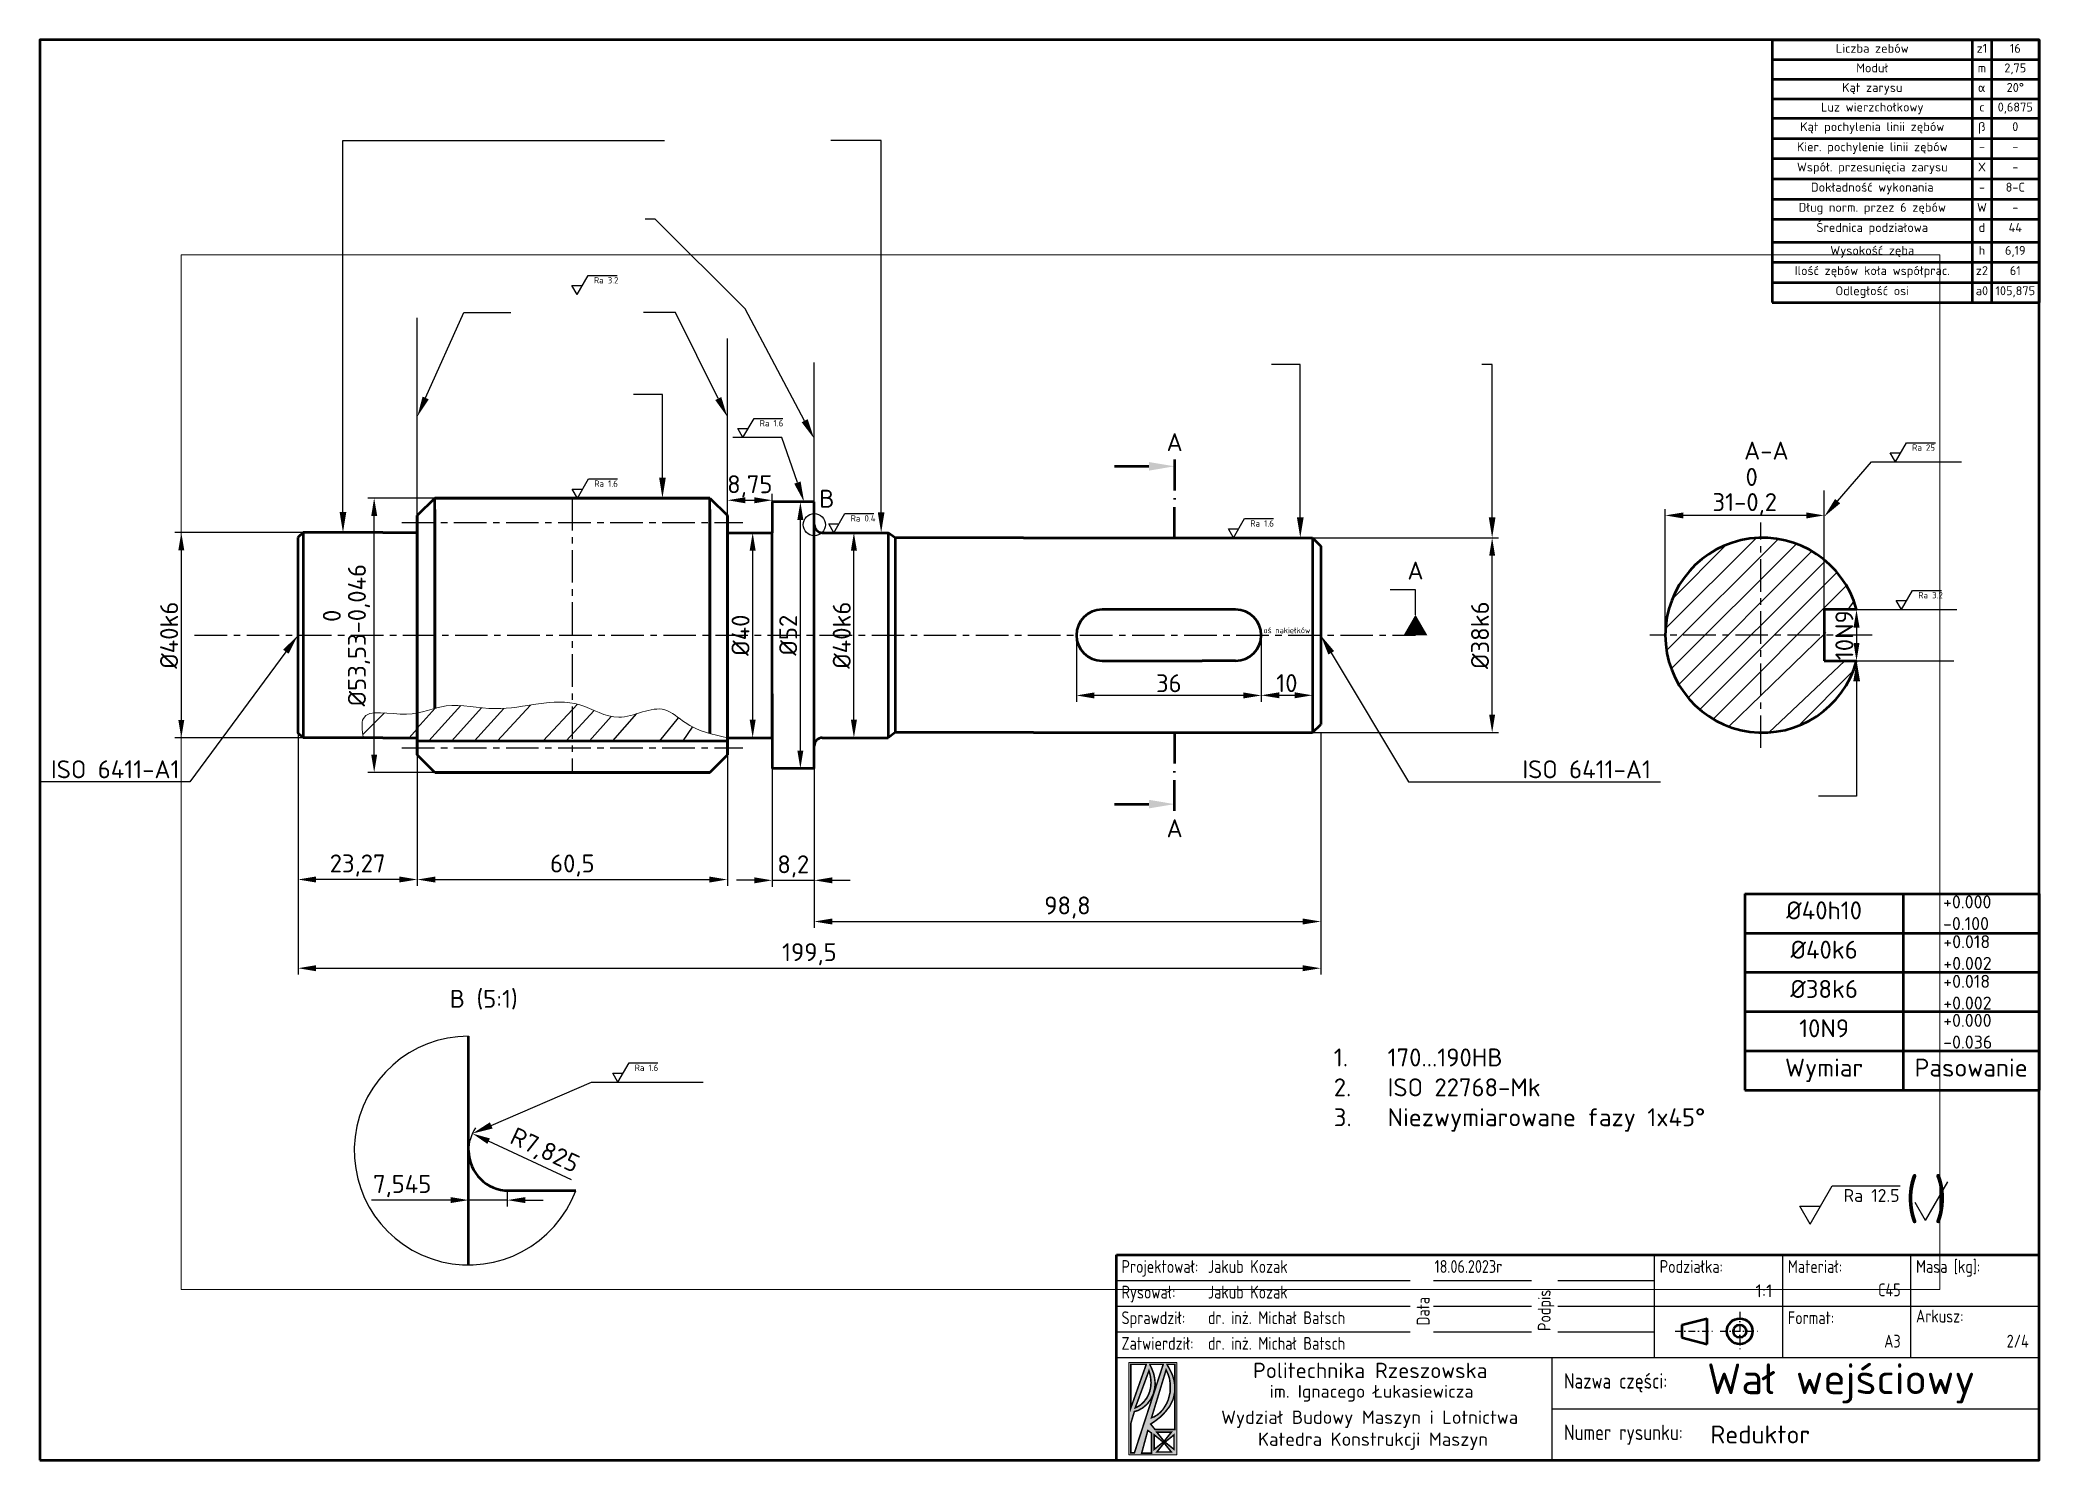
# Paper-space layout 'ark. A3' of a CAD drawing. Header units: millimetres. Extents: x 20 to 410, y 10 to 287.
# The model-space entities are those that its viewports show. They can reach past a viewport. Long polylines and large blocks are cut down to what shows.
import ezdxf
from ezdxf import colors
from ezdxf.entities.mleader import LeaderData, LeaderLine
from ezdxf.enums import TextEntityAlignment as Align
from ezdxf.math import Vec2, Vec3

# ---------------------------------------------------------------- set-up
doc = ezdxf.new("R2010")
doc.units = ezdxf.units.MM
doc.header["$LTSCALE"] = 0.2
doc.header["$PDMODE"] = 34
doc.linetypes.add('CENTER', pattern=[50.8, 31.75, -6.35, 6.35, -6.35])
doc.linetypes.add('KRESKAKROPKA2', pattern=[12.7, 6.35, -3.175, 0, -3.175])
for name, color, linetype, lineweight in [('_Kreskowanie', 1, 'Continuous', 25), ('_Linie cienkie', 5, 'Continuous', 25), ('_Linie grube', 7, 'Continuous', 50), ('_Osie symetrii', 4, 'CENTER', 25), ('_Osie symetrii_2', 4, 'KRESKAKROPKA2', 25), ('_Wymiarowanie', 3, 'Continuous', 25), ('kontur', 10, 'Continuous', 15), ('Tabelka cienka', 3, 'Continuous', 25)]:
    doc.layers.add(name, color=color, linetype=linetype, lineweight=lineweight)
doc.layers.add('Rzutnie', color=9, linetype='Continuous', plot=False)
doc.styles.add('Opis tabelki', font='isocpeur.ttf')
doc.styles.get("Standard").update_dxf_attribs({"font": 'isocpeur.ttf'})
doc.styles.add('styl1', font='isocpeur.ttf')
doc.dimstyles.new('Podstawowy', dxfattribs={"dimtxt": 3.5, "dimasz": 3.5, "dimexe": 1.25, "dimexo": 0, "dimtad": 1, "dimdec": 3, "dimtxsty": 'Standard', "dimcen": -2.5, "dimclrd": 256, "dimclre": 256, "dimclrt": 256, "dimadec": 3, "dimazin": 2, "dimtfac": 1, "dimtdec": 3, "dimtmove": 0, "dimatfit": 3, "dimfxl": 1, "dimlwd": -1, "dimlwe": -1, "dimarcsym": 0})
doc.dimstyles.new('Tolerancje', dxfattribs={"dimtxt": 3.5, "dimasz": 3.5, "dimexe": 1.25, "dimexo": 0, "dimtad": 1, "dimdec": 3, "dimtxsty": 'Standard', "dimcen": -2.5, "dimclrd": 256, "dimclre": 256, "dimclrt": 256, "dimadec": 3, "dimazin": 2, "dimtol": 1, "dimtm": 1e-09, "dimtfac": 1, "dimtdec": 3, "dimtmove": 0, "dimatfit": 3, "dimfxl": 1, "dimlwd": -1, "dimlwe": -1, "dimarcsym": 0})

psp = doc.layouts.new('ark. A3')

# ---------------------------------------------------------------- texts
at = {"layer": '_Linie grube', "attachment_point": 1}
for s, width, gutter_width, insert, char_height in [('A-A', 20.77324, 17.5, (352.4639, 208.6438), 3.5), ('B', 5.007035, 17.5, (172.0281, 199.2653), 3.5), ('+0.000\\P-0.100', 18.666667, 12.7009, (391.2752, 120.1477), 2.54018), ('+0.018\\P+0.002', 18.666667, 12.7009, (391.3297, 112.3762), 2.54018), ('B (5:1)', 40.955469, 17.5, (99.943, 101.7148), 3.5), ('+0.018\\P+0.002', 18.666667, 12.7009, (391.3183, 104.6389), 2.54018), ('+0.000\\P-0.036', 18.666667, 12.7009, (391.3039, 97.0314), 2.54018), ('\\pxi-3,l4,t4;1.^I170...190HB\\P2.^IISO 22768-Mk\\P3.^INiezwymiarowane fazy 1x45%%D', 77.362422, 17.5, (268.914, 90.28), 3.5)]:
    psp.add_mtext_dynamic_manual_height_columns(s, width=width, gutter_width=gutter_width, heights=[0], dxfattribs=dict(at, insert=insert, char_height=char_height))
at = {"layer": '_Wymiarowanie', "insert": (258.6829, 172.4033), "char_height": 1.122235, "attachment_point": 1}
psp.add_mtext_dynamic_manual_height_columns('oś nakiełków', width=9.660743, gutter_width=5.6112, heights=[0], dxfattribs=at)

msp = doc.modelspace()

# ---------------------------------------------------------------- blocks, each defined once
blk = doc.blocks.new('Ramka_A3')
at = {"layer": '_Linie grube'}
blk.add_lwpolyline([(20, 10), (410, 10), (410, 287), (20, 287)], close=True, dxfattribs=at)
blk = doc.blocks.new('Tabelka')
h = blk.add_hatch(color=5)
h.paths.add_polyline_path([(-177.56, 1), (-168.2, 1), (-168.2, 19), (-177.56, 19)])
h.paths.add_polyline_path([(-177.17, 10.19), (-177.17, 18.66), (-174.17, 18.66)], flags=16)
h.paths.add_polyline_path([(-173.65, 17.41), (-173.57, 17.11), (-173.48, 16.81), (-173.39, 16.51), (-173.35, 16.21), (-173.31, 15.91), (-173.27, 15.65), (-173.27, 15.35), (-173.22, 15.05), (-173.27, 14.79), (-173.27, 14.49), (-173.31, 14.23), (-173.35, 13.97), (-173.44, 13.67), (-173.48, 13.42), (-173.57, 13.2), (-173.65, 12.94), (-173.78, 12.68), (-173.87, 12.47), (-174, 12.26), (-174.12, 12), (-174.3, 11.83), (-174.43, 11.61), (-174.6, 11.4), (-174.77, 11.22), (-174.94, 11.05), (-175.11, 10.92), (-175.28, 10.75), (-175.5, 10.62), (-175.67, 10.49), (-175.89, 10.37), (-176.1, 10.28), (-176.32, 10.19)], flags=16)
h.paths.add_polyline_path([(-172.62, 16.34), (-172.71, 16.81), (-172.88, 17.24), (-173.05, 17.71), (-173.27, 18.18), (-173.48, 18.66), (-170.86, 18.66), (-176.49, 1.39), (-177.17, 1.39), (-177.17, 7.19), (-176.49, 9.46), (-176.27, 9.51), (-176.06, 9.59), (-175.84, 9.63), (-175.59, 9.76), (-175.37, 9.89), (-175.11, 10.02), (-174.9, 10.15), (-174.68, 10.32), (-174.43, 10.54), (-174.21, 10.71), (-174, 10.92), (-173.78, 11.18), (-173.61, 11.44), (-173.39, 11.7), (-173.22, 11.95), (-173.09, 12.26), (-172.92, 12.6), (-172.79, 12.9), (-172.71, 13.24), (-172.62, 13.59), (-172.54, 13.93), (-172.49, 14.32), (-172.45, 14.7), (-172.45, 15.09), (-172.49, 15.52), (-172.54, 15.91)], flags=16)
h.paths.add_polyline_path([(-170.3, 17.58), (-170.13, 17.2), (-169.96, 16.85), (-169.83, 16.47), (-169.7, 16.12), (-169.61, 15.74), (-169.57, 15.35), (-169.49, 14.96), (-169.49, 14.62), (-169.49, 14.23), (-169.49, 13.89), (-169.49, 13.5), (-169.53, 13.16), (-169.61, 12.81), (-169.7, 12.47), (-169.79, 12.13), (-169.87, 11.78), (-170, 11.48), (-170.13, 11.14), (-170.3, 10.84), (-170.47, 10.58), (-170.64, 10.28), (-170.82, 10.02), (-170.99, 9.76), (-171.2, 9.55), (-171.42, 9.29), (-171.63, 9.12), (-171.89, 8.9), (-172.11, 8.73), (-172.36, 8.6), (-172.62, 8.43), (-172.88, 8.35), (-173.14, 8.26)], flags=16)
h.paths.add_polyline_path([(-170.13, 18.66), (-168.58, 18.66), (-168.58, 5.94), (-172.45, 5.94), (-173.31, 7.01), (-172.92, 7.27), (-172.54, 7.53), (-172.15, 7.83), (-171.76, 8.13), (-171.42, 8.39), (-171.12, 8.69), (-170.82, 8.99), (-170.52, 9.33), (-170.26, 9.63), (-170, 9.98), (-169.74, 10.28), (-169.53, 10.62), (-169.36, 10.97), (-169.18, 11.31), (-169.01, 11.65), (-168.88, 12.04), (-168.8, 12.38), (-168.71, 12.77), (-168.63, 13.16), (-168.58, 13.54), (-168.58, 13.93), (-168.58, 14.32), (-168.63, 14.7), (-168.67, 15.13), (-168.75, 15.56), (-168.88, 15.99), (-169.01, 16.42), (-169.18, 16.85), (-169.4, 17.28), (-169.61, 17.71), (-169.87, 18.18)], flags=16)
h.paths.add_polyline_path([(-173.87, 5.77), (-173.14, 5.25), (-173.14, 1.34), (-175.07, 1.34)], flags=16)
h.paths.add_polyline_path([(-172.11, 5.42), (-169.27, 5.42), (-170.69, 3.66)], flags=16)
h.paths.add_polyline_path([(-172.62, 4.91), (-170.86, 3.49), (-172.62, 2.07)], flags=16)
h.paths.add_polyline_path([(-168.75, 4.91), (-168.75, 2.07), (-170.52, 3.49)], flags=16)
h.paths.add_polyline_path([(-170.69, 3.32), (-169.27, 1.56), (-172.11, 1.56)], flags=16)
at = {"color": 5, "lineweight": 0}
for p, q in [((-177.56, 19), (-168.2, 19)), ((-177.56, 1), (-177.56, 19)), ((-177.56, 19), (-177.56, 19)), ((-168.2, 19), (-168.2, 1)), ((-168.2, 1), (-177.56, 1))]:
    blk.add_line(p, q, dxfattribs=at)
for points in [[(-177.56, 19), (-168.2, 19), (-168.2, 1), (-177.56, 1), (-177.56, 19), (-177.56, 19)], [(-176.49, 1.39), (-177.17, 1.39), (-177.17, 7.19), (-176.49, 9.46), (-176.27, 9.51), (-176.06, 9.59), (-175.84, 9.63), (-175.59, 9.76), (-175.37, 9.89), (-175.11, 10.02), (-174.9, 10.15), (-174.68, 10.32), (-174.43, 10.54), (-174.21, 10.71), (-174, 10.92), (-173.78, 11.18), (-173.61, 11.44), (-173.39, 11.7), (-173.22, 11.95), (-173.09, 12.26), (-172.92, 12.6), (-172.79, 12.9), (-172.71, 13.24), (-172.62, 13.59), (-172.54, 13.93), (-172.49, 14.32), (-172.45, 14.7), (-172.45, 15.09), (-172.49, 15.52), (-172.54, 15.91), (-172.62, 16.34), (-172.71, 16.81), (-172.88, 17.24), (-173.05, 17.71), (-173.27, 18.18), (-173.48, 18.66), (-170.86, 18.66), (-176.49, 1.39), (-176.49, 1.39)], [(-177.17, 10.19), (-174.17, 18.66), (-177.17, 18.66), (-177.17, 10.19), (-177.17, 10.19)], [(-173.65, 17.41), (-176.32, 10.19), (-176.1, 10.28), (-175.89, 10.37), (-175.67, 10.49), (-175.5, 10.62), (-175.28, 10.75), (-175.11, 10.92), (-174.94, 11.05), (-174.77, 11.22), (-174.6, 11.4), (-174.43, 11.61), (-174.3, 11.83), (-174.12, 12), (-174, 12.26), (-173.87, 12.47), (-173.78, 12.68), (-173.65, 12.94), (-173.57, 13.2), (-173.48, 13.42), (-173.44, 13.67), (-173.35, 13.97), (-173.31, 14.23), (-173.27, 14.49), (-173.27, 14.79), (-173.22, 15.05), (-173.27, 15.35), (-173.27, 15.65), (-173.31, 15.91), (-173.35, 16.21), (-173.39, 16.51), (-173.48, 16.81), (-173.57, 17.11), (-173.65, 17.41), (-173.65, 17.41)], [(-170.13, 18.66), (-169.87, 18.18), (-169.61, 17.71), (-169.4, 17.28), (-169.18, 16.85), (-169.01, 16.42), (-168.88, 15.99), (-168.75, 15.56), (-168.67, 15.13), (-168.63, 14.7), (-168.58, 14.32), (-168.58, 13.93), (-168.58, 13.54), (-168.63, 13.16), (-168.71, 12.77), (-168.8, 12.38), (-168.88, 12.04), (-169.01, 11.65), (-169.18, 11.31), (-169.36, 10.97), (-169.53, 10.62), (-169.74, 10.28), (-170, 9.98), (-170.26, 9.63), (-170.52, 9.33), (-170.82, 8.99), (-171.12, 8.69), (-171.42, 8.39), (-171.76, 8.13), (-172.15, 7.83), (-172.54, 7.53), (-172.92, 7.27), (-173.31, 7.01), (-172.45, 5.94), (-168.58, 5.94), (-168.58, 18.66), (-170.13, 18.66), (-170.13, 18.66)], [(-170.3, 17.58), (-173.14, 8.26), (-172.88, 8.35), (-172.62, 8.43), (-172.36, 8.6), (-172.11, 8.73), (-171.89, 8.9), (-171.63, 9.12), (-171.42, 9.29), (-171.2, 9.55), (-170.99, 9.76), (-170.82, 10.02), (-170.64, 10.28), (-170.47, 10.58), (-170.3, 10.84), (-170.13, 11.14), (-170, 11.48), (-169.87, 11.78), (-169.79, 12.13), (-169.7, 12.47), (-169.61, 12.81), (-169.53, 13.16), (-169.49, 13.5), (-169.49, 13.89), (-169.49, 14.23), (-169.49, 14.62), (-169.49, 14.96), (-169.57, 15.35), (-169.61, 15.74), (-169.7, 16.12), (-169.83, 16.47), (-169.96, 16.85), (-170.13, 17.2), (-170.3, 17.58), (-170.3, 17.58)], [(-173.14, 1.34), (-175.07, 1.34), (-173.87, 5.77), (-173.14, 5.25), (-173.14, 1.34), (-173.14, 1.34)], [(-170.86, 3.49), (-172.62, 4.91), (-172.62, 2.07), (-170.86, 3.49), (-170.86, 3.49)], [(-170.69, 3.66), (-169.27, 5.42), (-172.11, 5.42), (-170.69, 3.66), (-170.69, 3.66)], [(-170.52, 3.49), (-168.75, 2.07), (-168.75, 4.91), (-170.52, 3.49), (-170.52, 3.49)], [(-170.69, 3.32), (-172.11, 1.56), (-169.27, 1.56), (-170.69, 3.32), (-170.69, 3.32)]]:
    blk.add_lwpolyline(points, dxfattribs=at)
at = {"color": 5, "lineweight": 0, "const_width": 0.301}
for points in [[(-176.49, 1.39), (-177.17, 1.39), (-177.17, 7.19), (-176.49, 9.46), (-176.27, 9.51), (-176.06, 9.59), (-175.84, 9.63), (-175.59, 9.76), (-175.37, 9.89), (-175.11, 10.02), (-174.9, 10.15), (-174.68, 10.32), (-174.43, 10.54), (-174.21, 10.71), (-174, 10.92), (-173.78, 11.18), (-173.61, 11.44), (-173.39, 11.7), (-173.22, 11.95), (-173.09, 12.26), (-172.92, 12.6), (-172.79, 12.9), (-172.71, 13.24), (-172.62, 13.59), (-172.54, 13.93), (-172.49, 14.32), (-172.45, 14.7), (-172.45, 15.09), (-172.49, 15.52), (-172.54, 15.91), (-172.62, 16.34), (-172.71, 16.81), (-172.88, 17.24), (-173.05, 17.71), (-173.27, 18.18), (-173.48, 18.66), (-170.86, 18.66), (-176.49, 1.39)], [(-177.17, 10.19), (-174.17, 18.66), (-177.17, 18.66), (-177.17, 10.19)], [(-173.65, 17.41), (-176.32, 10.19), (-176.1, 10.28), (-175.89, 10.37), (-175.67, 10.49), (-175.5, 10.62), (-175.28, 10.75), (-175.11, 10.92), (-174.94, 11.05), (-174.77, 11.22), (-174.6, 11.4), (-174.43, 11.61), (-174.3, 11.83), (-174.12, 12), (-174, 12.26), (-173.87, 12.47), (-173.78, 12.68), (-173.65, 12.94), (-173.57, 13.2), (-173.48, 13.42), (-173.44, 13.67), (-173.35, 13.97), (-173.31, 14.23), (-173.27, 14.49), (-173.27, 14.79), (-173.22, 15.05), (-173.27, 15.35), (-173.27, 15.65), (-173.31, 15.91), (-173.35, 16.21), (-173.39, 16.51), (-173.48, 16.81), (-173.57, 17.11), (-173.65, 17.41)], [(-170.13, 18.66), (-169.87, 18.18), (-169.61, 17.71), (-169.4, 17.28), (-169.18, 16.85), (-169.01, 16.42), (-168.88, 15.99), (-168.75, 15.56), (-168.67, 15.13), (-168.63, 14.7), (-168.58, 14.32), (-168.58, 13.93), (-168.58, 13.54), (-168.63, 13.16), (-168.71, 12.77), (-168.8, 12.38), (-168.88, 12.04), (-169.01, 11.65), (-169.18, 11.31), (-169.36, 10.97), (-169.53, 10.62), (-169.74, 10.28), (-170, 9.98), (-170.26, 9.63), (-170.52, 9.33), (-170.82, 8.99), (-171.12, 8.69), (-171.42, 8.39), (-171.76, 8.13), (-172.15, 7.83), (-172.54, 7.53), (-172.92, 7.27), (-173.31, 7.01), (-172.45, 5.94), (-168.58, 5.94), (-168.58, 18.66), (-170.13, 18.66)], [(-170.3, 17.58), (-173.14, 8.26), (-172.88, 8.35), (-172.62, 8.43), (-172.36, 8.6), (-172.11, 8.73), (-171.89, 8.9), (-171.63, 9.12), (-171.42, 9.29), (-171.2, 9.55), (-170.99, 9.76), (-170.82, 10.02), (-170.64, 10.28), (-170.47, 10.58), (-170.3, 10.84), (-170.13, 11.14), (-170, 11.48), (-169.87, 11.78), (-169.79, 12.13), (-169.7, 12.47), (-169.61, 12.81), (-169.53, 13.16), (-169.49, 13.5), (-169.49, 13.89), (-169.49, 14.23), (-169.49, 14.62), (-169.49, 14.96), (-169.57, 15.35), (-169.61, 15.74), (-169.7, 16.12), (-169.83, 16.47), (-169.96, 16.85), (-170.13, 17.2), (-170.3, 17.58)], [(-173.14, 1.34), (-175.07, 1.34), (-173.87, 5.77), (-173.14, 5.25), (-173.14, 1.34)], [(-170.86, 3.49), (-172.62, 4.91), (-172.62, 2.07), (-170.86, 3.49), (-170.86, 3.49)], [(-170.69, 3.66), (-169.27, 5.42), (-172.11, 5.42), (-170.69, 3.66), (-170.69, 3.66)], [(-170.52, 3.49), (-168.75, 2.07), (-168.75, 4.91), (-170.52, 3.49), (-170.52, 3.49)], [(-170.69, 3.32), (-172.11, 1.56), (-169.27, 1.56), (-170.69, 3.32), (-170.69, 3.32)]]:
    blk.add_lwpolyline(points, dxfattribs=at)
at = {"layer": '_Linie grube'}
for p, q in [((-180, 0), (-180, 40)), ((-180, 40), (0, 40)), ((-69.71, 26.37), (-64.71, 27.62)), ((-64.71, 22.62), (-64.71, 27.62)), ((-69.71, 26.37), (-69.71, 23.87)), ((-69.71, 23.87), (-64.71, 22.62))]:
    blk.add_line(p, q, dxfattribs=at)
for radius in [2.5, 1.25]:
    blk.add_circle((-58.38, 25.12), radius, dxfattribs=at)
at = {"layer": '_Osie symetrii_2'}
for p, q in [((-58.38, 28.92), (-58.38, 21.32)), ((-71.01, 25.12), (-63.41, 25.12)), ((-62.18, 25.12), (-54.58, 25.12))]:
    blk.add_line(p, q, dxfattribs=at)
at = {"layer": 'Tabelka cienka'}
for p, q in [((-75, 20), (-75, 40)), ((-50, 20), (-50, 40)), ((-25, 20), (-25, 40)), ((-180, 35), (-122.69, 35)), ((-118.15, 35), (-99.01, 35)), ((-93.87, 35), (-75, 35)), ((-180, 30), (-122.69, 30)), ((-118.15, 30), (-99.01, 30)), ((-93.87, 30), (-75, 30)), ((-75, 30), (0, 30)), ((-180, 25), (-122.69, 25)), ((-118.15, 25), (-99.01, 25)), ((-93.87, 25), (-75, 25)), ((-180, 20), (0, 20)), ((-95, 0), (-95, 20)), ((-95, 10), (0, 10))]:
    blk.add_line(p, q, dxfattribs=at)
at = {"layer": 'Tabelka cienka', "style": 'Opis tabelki', "width": 0.8}
for s, height, p in [('Projektował:', 2.5, (-179, 37.75)), ('Podziałka:', 2.5, (-74, 37.75)), ('Materiał:', 2.5, (-49, 37.75)), ('Masa [kg]:', 2.5, (-24, 37.75)), ('Rysował:', 2.5, (-179, 32.75)), ('Sprawdził:', 2.5, (-179, 27.75)), ('Format:', 2.5, (-49, 27.75)), ('Arkusz:', 2.5, (-24, 28.07)), ('Zatwierdził:', 2.5, (-179, 22.75)), ('Nazwa części:', 3, (-92.68, 15.43)), ('Numer rysunku:', 3, (-92.67, 5.4))]:
    blk.add_text(s, height=height, dxfattribs=at).set_placement(p, align=Align.MIDDLE_LEFT)
for s, p in [('Data', (-120.16, 26.25)), ('Podpis', (-96.53, 25.17))]:
    blk.add_text(s, height=2.5, rotation=90, dxfattribs=at).set_placement(p, align=Align.MIDDLE_LEFT)
at = {"layer": 'Tabelka cienka', "attachment_point": 1, "style": 'styl1'}
for s, insert, char_height, width in [('Politechnika Rzeszowska', (-153.33, 18.98), 3, 79.2), ('im. Ignacego Łukasiewicza', (-150.09, 14.65), 2.5, 79.2), ('Wydział Budowy Maszyn i Lotnictwa', (-159.56, 9.65), 2.6, 70.5959), ('Katedra Konstrukcji Maszyn', (-152.36, 5.36), 2.6, 56.429)]:
    blk.add_mtext(s, dxfattribs=dict(at, insert=insert, char_height=char_height, width=width))
at = {"layer": 'Tabelka cienka', "style": 'Opis tabelki', "width": 0.8, "flags": 8}
for tag, p in [('PROJEKTOWAŁ', (-162.15, 37.75)), ('DATA1', (-117.93, 37.75)), ('RYSOWAŁ', (-162.15, 32.75)), ('DATA2', (-117.93, 32.75)), ('SPRAWDZIŁ', (-162.15, 27.75)), ('DATA3', (-117.93, 27.75)), ('ZATWIERDZIŁ', (-162.15, 22.75)), ('DATA4', (-117.93, 22.75))]:
    blk.add_attdef(tag, text='', height=2.5, dxfattribs=at).set_placement(p, align=Align.MIDDLE_LEFT)
at = {"layer": 'Tabelka cienka', "style": 'styl1', "flags": 8}
blk.add_attdef('PODZIAŁKA', text='', height=2.5, dxfattribs=at).set_placement((-52, 31), align=Align.BOTTOM_RIGHT)
at = {"layer": 'Tabelka cienka', "style": 'Opis tabelki', "width": 0.8, "flags": 8}
for tag, p in [('MATERIAL', (-27, 31.19)), ('MASA', (-2, 31.19)), ('FORMAT', (-27, 21.19)), ('ARKUSZ', (-2, 21.19))]:
    blk.add_attdef(tag, text='', height=2.5, dxfattribs=at).set_placement(p, align=Align.BOTTOM_RIGHT)
at = {"layer": 'Tabelka cienka', "style": 'styl1', "flags": 8}
for tag, height, p in [('TYTUŁ', 6, (-50.06, 15)), ('NUMER_R', 3.5, (-54.38, 5))]:
    blk.add_attdef(tag, text='', height=height, dxfattribs=at).set_placement(p, align=Align.MIDDLE)
blk = doc.blocks.new('*D20')
at = {"layer": '_Wymiarowanie', "transparency": 16777216}
for p, q in [((268.26, 189.89), (304.56, 189.89)), ((303.31, 155.39), (303.31, 186.39)), ((268.26, 151.89), (304.56, 151.89))]:
    blk.add_line(p, q, dxfattribs=at)
for points in [[(302.73, 186.39), (303.89, 186.39), (303.31, 189.89)], [(302.73, 155.39), (303.89, 155.39), (303.31, 151.89)]]:
    blk.add_solid(points, dxfattribs=at)
at = {"layer": 'Defpoints', "color": 0, "transparency": 16777216}
for p in [(268.26, 189.89), (303.31, 189.89), (268.26, 151.89)]:
    blk.add_point(p, dxfattribs=at)
at = {"layer": '_Wymiarowanie', "transparency": 16777216, "insert": (300.94, 170.89), "char_height": 3.5, "attachment_point": 5, "rotation": 90}
blk.add_mtext('%%C38k6', dxfattribs=at)
blk = doc.blocks.new('*D21')
at = {"layer": '_Wymiarowanie', "transparency": 16777216}
for p, q in [((71.34, 190.93), (46.32, 190.93)), ((47.57, 187.43), (47.57, 154.35)), ((71.34, 150.85), (46.32, 150.85))]:
    blk.add_line(p, q, dxfattribs=at)
for points in [[(46.99, 187.43), (48.15, 187.43), (47.57, 190.93)], [(46.99, 154.35), (48.15, 154.35), (47.57, 150.85)]]:
    blk.add_solid(points, dxfattribs=at)
at = {"layer": 'Defpoints', "color": 0, "transparency": 16777216}
for p in [(71.34, 190.93), (47.57, 150.85), (71.34, 150.85)]:
    blk.add_point(p, dxfattribs=at)
at = {"layer": '_Wymiarowanie', "transparency": 16777216, "insert": (45.19, 170.89), "char_height": 3.5, "attachment_point": 5, "rotation": 90}
blk.add_mtext('%%C40k6', dxfattribs=at)
blk = doc.blocks.new('*D22')
at = {"layer": '_Wymiarowanie', "transparency": 16777216}
for p, q in [((258.26, 170.89), (258.26, 157.92)), ((268.26, 170.89), (268.26, 157.92)), ((261.76, 159.17), (264.76, 159.17))]:
    blk.add_line(p, q, dxfattribs=at)
for points in [[(261.76, 159.76), (261.76, 158.59), (258.26, 159.17)], [(264.76, 159.76), (264.76, 158.59), (268.26, 159.17)]]:
    blk.add_solid(points, dxfattribs=at)
at = {"layer": 'Defpoints', "color": 0, "transparency": 16777216}
for p in [(258.26, 170.89), (268.26, 170.89), (268.26, 159.17)]:
    blk.add_point(p, dxfattribs=at)
at = {"layer": '_Wymiarowanie', "transparency": 16777216, "insert": (263.26, 161.55), "char_height": 3.5, "attachment_point": 5}
blk.add_mtext('10', dxfattribs=at)
blk = doc.blocks.new('*D23')
at = {"layer": '_Wymiarowanie', "transparency": 16777216}
for p, q in [((222.2, 170.89), (222.2, 157.89)), ((258.26, 170.89), (258.26, 157.89)), ((254.76, 159.14), (225.7, 159.14))]:
    blk.add_line(p, q, dxfattribs=at)
for points in [[(225.7, 159.73), (225.7, 158.56), (222.2, 159.14)], [(254.76, 159.73), (254.76, 158.56), (258.26, 159.14)]]:
    blk.add_solid(points, dxfattribs=at)
at = {"layer": 'Defpoints', "color": 0, "transparency": 16777216}
for p in [(222.2, 170.89), (258.26, 170.89), (222.2, 159.14)]:
    blk.add_point(p, dxfattribs=at)
at = {"layer": '_Wymiarowanie', "transparency": 16777216, "insert": (240.23, 161.52), "char_height": 3.5, "attachment_point": 5}
blk.add_mtext('36', dxfattribs=at)
blk = doc.blocks.new('*D24')
at = {"layer": '_Wymiarowanie', "transparency": 16777216}
for p, q in [((93.61, 147.56), (93.61, 121.98)), ((154.11, 147.56), (154.11, 121.98)), ((97.11, 123.23), (150.61, 123.23))]:
    blk.add_line(p, q, dxfattribs=at)
for points in [[(97.11, 123.81), (97.11, 122.65), (93.61, 123.23)], [(150.61, 123.81), (150.61, 122.65), (154.11, 123.23)]]:
    blk.add_solid(points, dxfattribs=at)
at = {"layer": 'Defpoints', "color": 0, "transparency": 16777216}
for p in [(93.61, 147.56), (154.11, 147.56), (154.11, 123.23)]:
    blk.add_point(p, dxfattribs=at)
at = {"layer": '_Wymiarowanie', "transparency": 16777216, "insert": (123.86, 125.96), "char_height": 3.5, "attachment_point": 5}
blk.add_mtext('60,5', dxfattribs=at)
blk = doc.blocks.new('*D25')
at = {"layer": '_Wymiarowanie', "transparency": 16777216}
for p, q in [((70.34, 151.85), (70.34, 104.68)), ((269.86, 151.85), (269.86, 104.68)), ((73.84, 105.93), (266.36, 105.93))]:
    blk.add_line(p, q, dxfattribs=at)
for points in [[(73.84, 106.52), (73.84, 105.35), (70.34, 105.93)], [(266.36, 106.52), (266.36, 105.35), (269.86, 105.93)]]:
    blk.add_solid(points, dxfattribs=at)
at = {"layer": 'Defpoints', "color": 0, "transparency": 16777216}
for p in [(70.34, 151.85), (269.86, 151.85), (269.86, 105.93)]:
    blk.add_point(p, dxfattribs=at)
at = {"layer": '_Wymiarowanie', "transparency": 16777216, "insert": (170.1, 108.66), "char_height": 3.5, "width": 13.825, "attachment_point": 5}
blk.add_mtext('199,5', dxfattribs=at)
blk = doc.blocks.new('*D26')
at = {"layer": '_Wymiarowanie', "transparency": 16777216}
for p, q in [((162.86, 144.89), (162.86, 121.83)), ((171.06, 144.89), (171.06, 121.83)), ((159.36, 123.08), (155.86, 123.08)), ((162.86, 123.08), (171.06, 123.08)), ((174.56, 123.08), (178.06, 123.08))]:
    blk.add_line(p, q, dxfattribs=at)
for points in [[(159.36, 123.66), (159.36, 122.49), (162.86, 123.08)], [(174.56, 123.66), (174.56, 122.49), (171.06, 123.08)]]:
    blk.add_solid(points, dxfattribs=at)
at = {"layer": 'Defpoints', "color": 0, "transparency": 16777216}
for p in [(162.86, 144.89), (171.06, 144.89), (171.06, 123.08)]:
    blk.add_point(p, dxfattribs=at)
at = {"layer": '_Wymiarowanie', "transparency": 16777216, "insert": (166.96, 125.8), "char_height": 3.5, "attachment_point": 5}
blk.add_mtext('8,2', dxfattribs=at)
blk = doc.blocks.new('*U29')
at = {"layer": '_Linie cienkie'}
for p, q in [((0, 0), (-2.02, 3.5)), ((-2.02, 3.5), (2.02, 3.5)), ((0, 0), (4.33, 7.5)), ((4.33, 7.5), (15.61, 7.5))]:
    blk.add_line(p, q, dxfattribs=at)
for tag, p in [('C', (6.52, 8.36)), ('E', (-6.2, 0.7)), ('D', (3.09, 0.7)), ('A', (6.52, 4.36)), ('B', (6.52, 0.7))]:
    blk.add_attdef(tag, p, '', height=2.5, dxfattribs=at)
blk = doc.blocks.new('*U30')
at = {"layer": '_Linie cienkie'}
for p, q in [((0, 0), (-2.02, 3.5)), ((-2.02, 3.5), (2.02, 3.5)), ((0, 0), (4.33, 7.5)), ((4.33, 7.5), (15.61, 7.5))]:
    blk.add_line(p, q, dxfattribs=at)
for tag, p in [('C', (6.52, 8.36)), ('E', (-6.2, 0.7)), ('D', (3.09, 0.7)), ('A', (6.52, 4.36)), ('B', (6.52, 0.7))]:
    blk.add_attdef(tag, p, '', height=2.5, dxfattribs=at)
blk = doc.blocks.new('Plaszczyzna_przekroju')
at = {"layer": '_Linie grube'}
for p, q in [((-11.7, 13.95), (-5, 13.95)), ((0, 15.25), (0, 9.25)), ((0, 7.75), (0, 7.5)), ((0, 0), (0, 6))]:
    blk.add_line(p, q, dxfattribs=at)
blk.add_solid([(-5, 14.78), (-5, 13.11), (0, 13.95)], dxfattribs=at)
blk.add_attdef('A', (-1.57, 16.91), '', height=3.5, dxfattribs=at)
blk = doc.blocks.new('*D31')
at = {"layer": '_Wymiarowanie', "transparency": 16777216}
for p, q in [((97.05, 197.65), (83.95, 197.65)), ((85.2, 147.62), (85.2, 194.15)), ((97.05, 144.12), (83.95, 144.12))]:
    blk.add_line(p, q, dxfattribs=at)
for points in [[(84.62, 194.15), (85.79, 194.15), (85.2, 197.65)], [(84.62, 147.62), (85.79, 147.62), (85.2, 144.12)]]:
    blk.add_solid(points, dxfattribs=at)
at = {"layer": 'Defpoints', "color": 0, "transparency": 16777216}
for p in [(85.2, 197.65), (97.05, 197.65), (97.05, 144.12)]:
    blk.add_point(p, dxfattribs=at)
at = {"layer": '_Wymiarowanie', "transparency": 16777216, "insert": (79.79, 170.89), "char_height": 3.5, "attachment_point": 5, "rotation": 90}
blk.add_mtext('%%C53,53\\S 0^ -0,046;', dxfattribs=at)
blk = doc.blocks.new('*D33')
at = {"layer": '_Wymiarowanie', "transparency": 16777216}
for p, q in [((162.86, 190.89), (157.79, 190.89)), ((159.04, 187.39), (159.04, 154.39)), ((162.86, 150.89), (157.79, 150.89))]:
    blk.add_line(p, q, dxfattribs=at)
for points in [[(158.46, 187.39), (159.62, 187.39), (159.04, 190.89)], [(158.46, 154.39), (159.62, 154.39), (159.04, 150.89)]]:
    blk.add_solid(points, dxfattribs=at)
at = {"layer": 'Defpoints', "color": 0, "transparency": 16777216}
for p in [(162.86, 190.89), (159.04, 150.89), (162.86, 150.89)]:
    blk.add_point(p, dxfattribs=at)
at = {"layer": '_Wymiarowanie', "transparency": 16777216, "insert": (156.67, 170.89), "char_height": 3.5, "attachment_point": 5, "rotation": 90}
blk.add_mtext('%%C40', dxfattribs=at)
blk = doc.blocks.new('*D34')
at = {"layer": '_Wymiarowanie', "transparency": 16777216}
for p, q in [((179.04, 190.89), (177.54, 190.89)), ((178.79, 154.39), (178.79, 187.39)), ((179.04, 150.89), (177.54, 150.89))]:
    blk.add_line(p, q, dxfattribs=at)
for points in [[(178.21, 187.39), (179.38, 187.39), (178.79, 190.89)], [(178.21, 154.39), (179.38, 154.39), (178.79, 150.89)]]:
    blk.add_solid(points, dxfattribs=at)
at = {"layer": 'Defpoints', "color": 0, "transparency": 16777216}
for p in [(178.79, 190.89), (179.04, 190.89), (179.04, 150.89)]:
    blk.add_point(p, dxfattribs=at)
at = {"layer": '_Wymiarowanie', "transparency": 16777216, "insert": (176.42, 170.89), "char_height": 3.5, "attachment_point": 5, "rotation": 90}
blk.add_mtext('%%C40k6', dxfattribs=at)
blk = doc.blocks.new('*D35')
at = {"layer": '_Wymiarowanie', "transparency": 16777216}
for p, q in [((171.06, 196.89), (167.1, 196.89)), ((168.35, 148.39), (168.35, 193.39)), ((171.06, 144.89), (167.1, 144.89))]:
    blk.add_line(p, q, dxfattribs=at)
for points in [[(167.76, 193.39), (168.93, 193.39), (168.35, 196.89)], [(167.76, 148.39), (168.93, 148.39), (168.35, 144.89)]]:
    blk.add_solid(points, dxfattribs=at)
at = {"layer": 'Defpoints', "color": 0, "transparency": 16777216}
for p in [(168.35, 196.89), (171.06, 196.89), (171.06, 144.89)]:
    blk.add_point(p, dxfattribs=at)
at = {"layer": '_Wymiarowanie', "transparency": 16777216, "insert": (165.97, 170.89), "char_height": 3.5, "attachment_point": 5, "rotation": 90}
blk.add_mtext('%%C52', dxfattribs=at)
blk = doc.blocks.new('Chropowatosc_zb_2.5')
at = {"layer": '_Linie cienkie'}
for q in [(4.33, 7.5), (-2.02, 3.5)]:
    blk.add_line((0, 0), q, dxfattribs=at)
at = {"layer": '_Linie cienkie', "insert": (-3.96, 8.22), "char_height": 8, "attachment_point": 1, "style": 'styl1'}
blk.add_mtext_dynamic_manual_height_columns('{\\Fgeniso12|c238;(\\H0.625x; \\H1.6x;)}', width=17.243, gutter_width=12.5, heights=[0], dxfattribs=at)
blk = doc.blocks.new('*U36')
at = {"layer": '_Linie cienkie'}
for p, q in [((0, 0), (4.33, 7.5)), ((4.33, 7.5), (17.55, 7.5)), ((0, 0), (-2.02, 3.5)), ((-2.02, 3.5), (2.02, 3.5))]:
    blk.add_line(p, q, dxfattribs=at)
for tag, p in [('C', (6.52, 8.36)), ('A', (6.52, 4.36)), ('E', (-6.2, 0.7)), ('D', (3.09, 0.7)), ('B', (6.52, 0.7))]:
    blk.add_attdef(tag, p, '', height=2.5, dxfattribs=at)
blk = doc.blocks.new('*U37')
at = {"layer": '_Linie cienkie'}
for p, q in [((0, 0), (-2.02, 3.5)), ((-2.02, 3.5), (2.02, 3.5)), ((0, 0), (4.33, 7.5)), ((4.33, 7.5), (15.61, 7.5))]:
    blk.add_line(p, q, dxfattribs=at)
for tag, p in [('C', (6.52, 8.36)), ('E', (-6.2, 0.7)), ('D', (3.09, 0.7)), ('A', (6.52, 4.36)), ('B', (6.52, 0.7))]:
    blk.add_attdef(tag, p, '', height=2.5, dxfattribs=at)
blk = doc.blocks.new('*U39')
at = {"layer": '_Linie cienkie'}
for p, q in [((0, 0), (-2.02, 3.5)), ((-2.02, 3.5), (2.02, 3.5)), ((0, 0), (4.33, 7.5)), ((4.33, 7.5), (15.61, 7.5))]:
    blk.add_line(p, q, dxfattribs=at)
for tag, p in [('C', (6.52, 8.36)), ('E', (-6.2, 0.7)), ('D', (3.09, 0.7)), ('A', (6.52, 4.36)), ('B', (6.52, 0.7))]:
    blk.add_attdef(tag, p, '', height=2.5, dxfattribs=at)
blk = doc.blocks.new('*U40')
at = {"layer": '_Linie cienkie'}
for p, q in [((0, 0), (-2.02, 3.5)), ((-2.02, 3.5), (2.02, 3.5)), ((0, 0), (4.33, 7.5)), ((4.33, 7.5), (15.61, 7.5))]:
    blk.add_line(p, q, dxfattribs=at)
for tag, p in [('C', (6.52, 8.36)), ('E', (-6.2, 0.7)), ('D', (3.09, 0.7)), ('A', (6.52, 4.36)), ('B', (6.52, 0.7))]:
    blk.add_attdef(tag, p, '', height=2.5, dxfattribs=at)
blk = doc.blocks.new('*U44')
at = {"layer": '_Linie cienkie'}
for p, q in [((0, 0), (-2.02, 3.5)), ((-2.02, 3.5), (2.02, 3.5)), ((0, 0), (4.33, 7.5)), ((4.33, 7.5), (15.61, 7.5))]:
    blk.add_line(p, q, dxfattribs=at)
for tag, p in [('C', (6.52, 8.36)), ('E', (-6.2, 0.7)), ('D', (3.09, 0.7)), ('A', (6.52, 4.36)), ('B', (6.52, 0.7))]:
    blk.add_attdef(tag, p, '', height=2.5, dxfattribs=at)
blk = doc.blocks.new('*U45')
at = {"layer": '_Linie cienkie'}
for p, q in [((0, 0), (-2.02, 3.5)), ((-2.02, 3.5), (2.02, 3.5)), ((0, 0), (4.33, 7.5)), ((4.33, 7.5), (15.61, 7.5))]:
    blk.add_line(p, q, dxfattribs=at)
for tag, p in [('C', (6.52, 8.36)), ('E', (-6.2, 0.7)), ('D', (3.09, 0.7)), ('A', (6.52, 4.36)), ('B', (6.52, 0.7))]:
    blk.add_attdef(tag, p, '', height=2.5, dxfattribs=at)
blk = doc.blocks.new('*D46')
at = {"layer": '_Wymiarowanie', "transparency": 16777216}
for p, q in [((368.42, 175.89), (375.64, 175.89)), ((374.39, 172.39), (374.39, 169.39)), ((368.42, 165.89), (375.64, 165.89))]:
    blk.add_line(p, q, dxfattribs=at)
for points in [[(373.81, 172.39), (374.98, 172.39), (374.39, 175.89)], [(373.81, 169.39), (374.98, 169.39), (374.39, 165.89)]]:
    blk.add_solid(points, dxfattribs=at)
at = {"layer": 'Defpoints', "color": 0, "transparency": 16777216}
for p in [(368.42, 175.89), (368.42, 165.89), (374.39, 165.89)]:
    blk.add_point(p, dxfattribs=at)
at = {"layer": '_Wymiarowanie', "transparency": 16777216, "insert": (372.02, 170.89), "char_height": 3.5, "attachment_point": 5, "rotation": 90}
blk.add_mtext('10N9', dxfattribs=at)
blk = doc.blocks.new('*D47')
at = {"layer": '_Wymiarowanie', "transparency": 16777216}
for p, q in [((337.09, 170.89), (337.09, 195.51)), ((368.09, 170.89), (368.09, 195.51)), ((364.59, 194.26), (340.59, 194.26))]:
    blk.add_line(p, q, dxfattribs=at)
for points in [[(340.59, 194.84), (340.59, 193.67), (337.09, 194.26)], [(364.59, 194.84), (364.59, 193.67), (368.09, 194.26)]]:
    blk.add_solid(points, dxfattribs=at)
at = {"layer": 'Defpoints', "color": 0, "transparency": 16777216}
for p in [(337.09, 194.26), (337.09, 170.89), (368.09, 170.89)]:
    blk.add_point(p, dxfattribs=at)
at = {"layer": '_Wymiarowanie', "transparency": 16777216, "insert": (352.59, 199.31), "char_height": 3.5, "attachment_point": 5}
blk.add_mtext('31\\S 0^ -0,2;', dxfattribs=at)
blk = doc.blocks.new('*T48')
at = {"layer": '_Linie grube', "transparency": 16777216}
for p, q in [((0, 0), (52.05, 0)), ((0, 0), (0, -51.23)), ((39.04, 0), (39.04, -51.23)), ((42.79, 0), (42.79, -51.23)), ((52.05, 0), (52.05, -51.23)), ((0, -3.82), (52.05, -3.82)), ((0, -7.64), (52.05, -7.64)), ((0, -11.46), (52.05, -11.46)), ((0, -15.28), (52.05, -15.28)), ((0, -19.22), (52.05, -19.22)), ((0, -23.15), (52.05, -23.15)), ((0, -27.09), (52.05, -27.09)), ((0, -31.03), (52.05, -31.03)), ((0, -34.96), (52.05, -34.96)), ((0, -39.42), (52.05, -39.42)), ((0, -43.36), (52.05, -43.36)), ((0, -47.29), (52.05, -47.29)), ((0, -51.23), (52.05, -51.23))]:
    blk.add_line(p, q, dxfattribs=at)
at = {"layer": '_Linie grube', "transparency": 16777216, "attachment_point": 2}
for s, insert, char_height, width in [('Liczba zebów', (19.52, -0.75), 1.744, 37.5457), ('z1', (40.91, -0.75), 1.744, 2.2509), ('16', (47.42, -0.75), 1.744, 7.7703), ('Moduł', (19.52, -4.57), 1.744, 37.5457), ('m', (40.91, -4.57), 1.74, 2.2509), ('2,75', (47.42, -4.57), 1.744, 7.7703), ('Kąt zarysu', (19.52, -8.39), 1.744, 37.5457), ('α', (40.91, -8.39), 1.74, 2.2509), ('20%%D', (47.42, -8.39), 1.744, 7.7703), ('Luz wierzchołkowy', (19.52, -12.21), 1.744, 37.5457), ('c', (40.91, -12.21), 1.74, 2.2509), ('0,6875', (47.42, -12.21), 1.744, 7.7703), ('Kąt pochylenia linii zębów', (19.52, -16.03), 1.744, 37.5457), ('β', (40.91, -16.03), 1.74, 2.2509), ('0', (47.42, -16.03), 1.74, 7.7703), ('Kier. pochylenie linii zębów', (19.52, -19.96), 1.744, 37.5457), ('-', (40.91, -19.96), 1.74, 2.2509), ('-', (47.42, -19.96), 1.74, 7.7703), ('Współ. przesunięcia zarysu', (19.52, -23.9), 1.744, 37.5457), ('X', (40.91, -23.9), 1.74, 2.2509), ('-', (47.42, -23.9), 1.74, 7.7703), ('Dokładność wykonania', (19.52, -27.84), 1.744, 37.5457), ('-', (40.91, -27.84), 1.74, 2.2509), ('8-C', (47.42, -27.84), 1.744, 7.7703), ('Dług norm. przez 6 zębów', (19.52, -31.77), 1.744, 37.5457), ('W', (40.91, -31.77), 1.74, 2.2509), ('-', (47.42, -31.77), 1.74, 7.7703), ('Średnica podziałowa', (19.52, -35.71), 1.744, 37.5457), ('d', (40.91, -35.71), 1.74, 2.2509), ('44', (47.42, -35.71), 1.744, 7.7703), ('Wysokość zęba', (19.52, -40.17), 1.744, 37.5457), ('h', (40.91, -40.17), 1.74, 2.2509), ('6,19', (47.42, -40.17), 1.744, 7.7703), ('Ilość zębów koła współprac.', (19.52, -44.11), 1.744, 37.5457), ('z2', (40.91, -44.11), 1.744, 2.2509), ('61', (47.42, -44.11), 1.744, 7.7703), ('Odległość osi', (19.52, -48.04), 1.744, 37.5457), ('a0', (40.91, -48.04), 1.744, 2.2509), ('105,875', (47.42, -48.04), 1.744, 7.7703)]:
    blk.add_mtext(s, dxfattribs=dict(at, insert=insert, char_height=char_height, width=width))
blk = doc.blocks.new('*T49')
at = {"layer": '_Linie grube', "transparency": 16777216}
for p, q in [((0, 0), (57.37, 0)), ((0, 0), (0, -38.33)), ((30.89, 0), (30.89, -38.33)), ((57.37, 0), (57.37, -38.33)), ((0, -7.67), (57.37, -7.67)), ((0, -15.33), (57.37, -15.33)), ((0, -23), (57.37, -23)), ((0, -30.67), (57.37, -30.67)), ((0, -38.33), (57.37, -38.33))]:
    blk.add_line(p, q, dxfattribs=at)
at = {"layer": '_Linie grube', "transparency": 16777216, "char_height": 3.5, "attachment_point": 2}
for s, insert, width in [('%%C40h10', (15.44, -1.5), 27.8856), ('%%C40k6', (15.44, -9.17), 27.8856), ('%%C38k6', (15.44, -16.83), 27.8856), ('10N9', (15.44, -24.5), 27.8856), ('Wymiar', (15.44, -32.17), 27.8856), ('Pasowanie', (44.13, -32.17), 23.4818)]:
    blk.add_mtext(s, dxfattribs=dict(at, insert=insert, width=width))
blk = doc.blocks.new('*D50')
at = {"layer": '_Wymiarowanie', "transparency": 16777216}
blk.add_line((123.72, 64.63), (107.53, 72.2), dxfattribs=at)
blk.add_arc((111.45, 70.37), 7.82, 145.7708, 180, dxfattribs=at)
blk.add_solid([(107.78, 72.73), (107.28, 71.67), (104.36, 73.68)], dxfattribs=at)
at = {"layer": 'Defpoints', "color": 0, "transparency": 16777216}
for p in [(104.36, 73.68, -101.53), (111.45, 70.37, -101.53)]:
    blk.add_point(p, dxfattribs=at)
at = {"layer": '_Wymiarowanie', "transparency": 16777216, "insert": (118.37, 70.14), "char_height": 3.5, "attachment_point": 5, "rotation": 334.9235}
blk.add_mtext('R7,825', dxfattribs=at)
blk = doc.blocks.new('*D51')
at = {"layer": '_Wymiarowanie', "transparency": 16777216}
for p, q in [((103.62, 62.54), (103.62, 59.45)), ((111.17, 62.54), (111.17, 59.45)), ((100.12, 60.7), (84.7, 60.7)), ((111.17, 60.7), (103.62, 60.7)), ((114.67, 60.7), (118.17, 60.7))]:
    blk.add_line(p, q, dxfattribs=at)
for points in [[(100.12, 61.28), (100.12, 60.12), (103.62, 60.7)], [(114.67, 61.28), (114.67, 60.12), (111.17, 60.7)]]:
    blk.add_solid(points, dxfattribs=at)
at = {"layer": 'Defpoints', "color": 0, "transparency": 16777216}
for p in [(103.62, 62.54), (111.17, 62.54), (103.62, 60.7)]:
    blk.add_point(p, dxfattribs=at)
at = {"layer": '_Wymiarowanie', "transparency": 16777216, "insert": (90.66, 63.43), "char_height": 3.5, "attachment_point": 5}
blk.add_mtext('7,545', dxfattribs=at)
blk = doc.blocks.new('*U52')
at = {"layer": '_Linie cienkie'}
for p, q in [((0, 0), (-2.02, 3.5)), ((-2.02, 3.5), (2.02, 3.5)), ((0, 0), (4.33, 7.5)), ((4.33, 7.5), (15.61, 7.5))]:
    blk.add_line(p, q, dxfattribs=at)
for tag, p in [('C', (6.52, 8.36)), ('E', (-6.2, 0.7)), ('D', (3.09, 0.7)), ('A', (6.52, 4.36)), ('B', (6.52, 0.7))]:
    blk.add_attdef(tag, p, '', height=2.5, dxfattribs=at)
blk = doc.blocks.new('*D53')
at = {"layer": '_Wymiarowanie', "transparency": 16777216}
for p, q in [((70.34, 150.85), (70.34, 121.99)), ((93.61, 150.85), (93.61, 121.99)), ((90.11, 123.24), (73.84, 123.24))]:
    blk.add_line(p, q, dxfattribs=at)
for points in [[(73.84, 123.82), (73.84, 122.66), (70.34, 123.24)], [(90.11, 123.82), (90.11, 122.66), (93.61, 123.24)]]:
    blk.add_solid(points, dxfattribs=at)
at = {"layer": 'Defpoints', "color": 0, "transparency": 16777216}
for p in [(70.34, 150.85), (93.61, 150.85), (70.34, 123.24)]:
    blk.add_point(p, dxfattribs=at)
at = {"layer": '_Wymiarowanie', "transparency": 16777216, "insert": (81.97, 125.97), "char_height": 3.5, "attachment_point": 5}
blk.add_mtext('23,27', dxfattribs=at)
blk = doc.blocks.new('*D56')
at = {"layer": '_Wymiarowanie', "transparency": 16777216}
for p, q in [((154.11, 194.22), (154.11, 198.47)), ((157.61, 197.22), (159.36, 197.22)), ((162.86, 194.22), (162.86, 198.47))]:
    blk.add_line(p, q, dxfattribs=at)
for points in [[(157.61, 197.8), (157.61, 196.63), (154.11, 197.22)], [(159.36, 197.8), (159.36, 196.63), (162.86, 197.22)]]:
    blk.add_solid(points, dxfattribs=at)
at = {"layer": 'Defpoints', "color": 0, "transparency": 16777216}
for p in [(162.86, 197.22), (154.11, 194.22), (162.86, 194.22)]:
    blk.add_point(p, dxfattribs=at)
at = {"layer": '_Wymiarowanie', "transparency": 16777216, "insert": (158.48, 199.94), "char_height": 3.5, "attachment_point": 5}
blk.add_mtext('8,75', dxfattribs=at)
blk = doc.blocks.new('*D57')
at = {"layer": '_Wymiarowanie', "transparency": 16777216}
for p, q in [((171.06, 149.32), (171.06, 113.79)), ((269.86, 149.32), (269.86, 113.79)), ((174.56, 115.04), (266.36, 115.04))]:
    blk.add_line(p, q, dxfattribs=at)
for points in [[(174.56, 115.63), (174.56, 114.46), (171.06, 115.04)], [(266.36, 115.63), (266.36, 114.46), (269.86, 115.04)]]:
    blk.add_solid(points, dxfattribs=at)
at = {"layer": 'Defpoints', "color": 0, "transparency": 16777216}
for p in [(171.06, 149.32), (269.86, 149.32), (269.86, 115.04)]:
    blk.add_point(p, dxfattribs=at)
at = {"layer": '_Wymiarowanie', "transparency": 16777216, "insert": (220.46, 117.77), "char_height": 3.5, "attachment_point": 5}
blk.add_mtext('98,8', dxfattribs=at)
blk = doc.blocks.new('_DatumFilled')
at = {"color": 0, "linetype": 'ByBlock'}
blk.add_solid([(0, 0.577), (-1, 0), (0, -0.577)], dxfattribs=at)

# ---------------------------------------------------------------- dimensions: what is measured, and where the dimension line sits
at = {"layer": '_Wymiarowanie'}
for base, p1, p2, dimstyle, override, picture, middle in [((337.0923, 194.2553), (368.0923, 170.8897), (337.0923, 170.8897), 'Tolerancje', {"dimlfac": -1, "dimtm": 0.2}, '*D47', (352.5923, 199.315)), ((103.6244, 60.7002), (111.1697, 62.5433), (103.6244, 62.5433), 'Podstawowy', {"dimlfac": -1}, '*D51', (90.6619, 63.4252))]:
    dim = psp.add_linear_dim(base=base, p1=p1, p2=p2, dimstyle=dimstyle, override=override, dxfattribs=at)
    dim.commit()
    dim.dimension.update_dxf_attribs({"geometry": picture, "text_midpoint": middle})
dim = psp.add_linear_dim(base=(162.8581, 197.2158), p1=(154.1081, 194.2172), p2=(162.8581, 194.2172), dimstyle='Podstawowy', dxfattribs=at)
dim.commit()
dim.dimension.update_dxf_attribs({"geometry": '*D56', "text_midpoint": (158.4831, 197.2158), "dimtype": 160})
for base, p1, p2, text, dimstyle, override, picture, middle in [((85.2019, 197.6547), (97.0456, 144.1247), (97.0456, 197.6547), '%%C<>', 'Tolerancje', {"dimtm": 0.046}, '*D31', (79.7922, 170.8897)), ((168.3477, 196.8897), (171.0606, 144.8897), (171.0606, 196.8897), '%%C<>', 'Podstawowy', {"dimlfac": -1}, '*D35', (165.9727, 170.8897)), ((47.5691, 150.8503), (71.3393, 190.929), (71.3393, 150.8503), '%%C40k6', 'Podstawowy', {"dimlfac": -1}, '*D21', (45.1941, 170.8897)), ((178.7936, 190.8897), (179.0419, 150.8897), (179.0419, 190.8897), '%%C<>k6', 'Podstawowy', {"dimlfac": -1}, '*D34', (176.4186, 170.8897)), ((303.3101, 189.8897), (268.2581, 151.8897), (268.2581, 189.8897), '%%C<>k6', 'Podstawowy', {"dimlfac": -1}, '*D20', (300.9351, 170.8897))]:
    dim = psp.add_linear_dim(base=base, p1=p1, p2=p2, angle=90, text=text, dimstyle=dimstyle, override=override, dxfattribs=at)
    dim.commit()
    dim.dimension.update_dxf_attribs({"geometry": picture, "text_midpoint": middle})
dim = psp.add_linear_dim(base=(159.0404, 150.8897), p1=(162.8581, 190.8897), p2=(162.8581, 150.8897), angle=90, text='%%C<>', dimstyle='Podstawowy', override={"dimlfac": -1}, dxfattribs=at)
dim.commit()
dim.dimension.update_dxf_attribs({"geometry": '*D33', "text_midpoint": (159.0404, 170.8897), "dimtype": 160})
dim = psp.add_linear_dim(base=(374.3917, 165.8897), p1=(368.4226, 175.8897), p2=(368.4226, 165.8897), angle=90, text='<>N9', dimstyle='Podstawowy', dxfattribs=at)
dim.commit()
dim.dimension.update_dxf_attribs({"geometry": '*D46', "text_midpoint": (374.3917, 170.8897), "dimtype": 160})
for base, p1, p2, text, picture, middle in [((222.1978, 159.1431), (258.2581, 170.8897), (222.1978, 170.8897), '36', '*D23', (240.2279, 161.5181)), ((269.8581, 105.9339), (70.3393, 151.8503), (269.8581, 151.8503), '199,5', '*D25', (170.0987, 108.6589)), ((70.3393, 123.2401), (93.6081, 150.8503), (70.3393, 150.8503), '23,27', '*D53', (81.9737, 125.9651)), ((269.8581, 115.0433), (171.0606, 149.3247), (269.8581, 149.3247), '98,8', '*D57', (220.4594, 117.7683)), ((171.0606, 123.0754), (162.8581, 144.8897), (171.0606, 144.8897), '8,2', '*D26', (166.9594, 125.8004))]:
    dim = psp.add_linear_dim(base=base, p1=p1, p2=p2, text=text, dimstyle='Podstawowy', override={"dimlfac": -1}, dxfattribs=at)
    dim.commit()
    dim.dimension.update_dxf_attribs({"geometry": picture, "text_midpoint": middle})
dim = psp.add_linear_dim(base=(268.2581, 159.1729), p1=(258.2581, 170.8897), p2=(268.2581, 170.8897), angle=360, dimstyle='Podstawowy', override={"dimlfac": -1}, dxfattribs=at)
dim.commit()
dim.dimension.update_dxf_attribs({"geometry": '*D22', "text_midpoint": (263.2581, 159.1729), "dimtype": 161})
dim = psp.add_aligned_dim(p1=(93.6081, 147.5622), p2=(154.1081, 147.5622), distance=-24.3313, dimstyle='Podstawowy', override={"dimlfac": -1}, dxfattribs=at)
dim.commit()
dim.dimension.update_dxf_attribs({"geometry": '*D24', "text_midpoint": (123.8581, 125.9559)})
dim = psp.add_radius_dim(center=(111.4494, 70.3682, -101.5326), mpoint=(104.362, 73.6846, -101.5326), dimstyle='Podstawowy', override={"dimlfac": -1}, dxfattribs=at)
dim.commit()
dim.dimension.update_dxf_attribs({"geometry": '*D50', "text_midpoint": (117.2122, 67.6716), "dimtype": 164})

# ---------------------------------------------------------------- hatches: boundary and pattern name
at = {"layer": '_Kreskowanie'}
h = msp.add_hatch(dxfattribs=at)
h.set_pattern_fill('ANSI31', color=256)
h.paths.add_polyline_path([(71992253.52, 35715219.61), (71992259.52, 35715219.61, 7.466061), (71992259.52, 35715209.61), (71992253.52, 35715209.61)])
h = msp.add_hatch(dxfattribs=at)
h.set_pattern_fill('ANSI31', color=256)
edge = h.paths.add_edge_path()
edge.add_spline(control_points=[(71992035.76, 35715195.43), (71992034.08, 35715195.91), (71992030.99, 35715197.11), (71992025.99, 35715201.98), (71992018.15, 35715196.69), (71992012.47, 35715200.61), (71992009.45, 35715201.29), (71992008.95, 35715201.38)], knot_values=[44.753717, 44.753717, 44.753717, 44.753717, 50.005847, 54.667362, 63.790145, 71.738276, 73.28272, 73.28272, 73.28272, 73.28272], degree=3, periodic=0)
edge.add_line((71992008.95, 35715201.38), (71992008.95, 35715194.03))
edge.add_line((71992008.95, 35715194.03), (71992039.2, 35715194.03))
edge.add_line((71992039.2, 35715194.03), (71992039.2, 35715194.61))
edge.add_spline(control_points=[(71992039.2, 35715194.61), (71992038.05, 35715194.86), (71992036.89, 35715195.11), (71992035.76, 35715195.43)], knot_values=[73.28272, 73.28272, 73.28272, 73.28272, 76.799495, 76.799495, 76.799495, 76.799495], degree=3, periodic=0)
edge = h.paths.add_edge_path()
edge.add_spline(control_points=[(71992008.95, 35715201.38), (71992008.86, 35715201.39), (71992008.76, 35715201.41), (71992008.67, 35715201.42)], knot_values=[44.462468, 44.462468, 44.462468, 44.462468, 44.753717, 44.753717, 44.753717, 44.753717], degree=3, periodic=0)
edge.add_spline(control_points=[(71992008.67, 35715201.42), (71992008.37, 35715201.46), (71992008.06, 35715201.5), (71992007.76, 35715201.52)], knot_values=[43.522103, 43.522103, 43.522103, 43.522103, 44.462468, 44.462468, 44.462468, 44.462468], degree=3, periodic=0)
edge.add_spline(control_points=[(71992007.76, 35715201.52), (71992007.36, 35715201.55), (71992006.96, 35715201.57), (71992006.56, 35715201.57)], knot_values=[42.288756, 42.288756, 42.288756, 42.288756, 43.522103, 43.522103, 43.522103, 43.522103], degree=3, periodic=0)
edge.add_spline(control_points=[(71992006.56, 35715201.57), (71992006.24, 35715201.57), (71992005.92, 35715201.56), (71992005.6, 35715201.55)], knot_values=[41.312576, 41.312576, 41.312576, 41.312576, 42.288756, 42.288756, 42.288756, 42.288756], degree=3, periodic=0)
edge.add_spline(control_points=[(71992005.6, 35715201.55), (71992005.47, 35715201.54), (71992005.34, 35715201.54), (71992005.21, 35715201.53)], knot_values=[40.917095, 40.917095, 40.917095, 40.917095, 41.312576, 41.312576, 41.312576, 41.312576], degree=3, periodic=0)
edge.add_spline(control_points=[(71992005.21, 35715201.53), (71992004.66, 35715201.49), (71992004.1, 35715201.44), (71992003.55, 35715201.38)], knot_values=[39.245861, 39.245861, 39.245861, 39.245861, 40.917095, 40.917095, 40.917095, 40.917095], degree=3, periodic=0)
edge.add_spline(control_points=[(71992003.55, 35715201.38), (71992003.27, 35715201.34), (71992002.98, 35715201.31), (71992002.7, 35715201.27)], knot_values=[38.399727, 38.399727, 38.399727, 38.399727, 39.245861, 39.245861, 39.245861, 39.245861], degree=3, periodic=0)
edge.add_spline(control_points=[(71992002.7, 35715201.27), (71991999.82, 35715200.88), (71991993.59, 35715199.53), (71991985.32, 35715201.73), (71991980.85, 35715199.88), (71991978.9, 35715199.49)], knot_values=[14.399906, 14.399906, 14.399906, 14.399906, 23.022423, 32.651545, 38.399727, 38.399727, 38.399727, 38.399727], degree=3, periodic=0)
edge.add_spline(control_points=[(71991978.9, 35715199.49), (71991978.83, 35715199.48), (71991978.77, 35715199.47), (71991978.7, 35715199.45)], knot_values=[14.206696, 14.206696, 14.206696, 14.206696, 14.398934, 14.398934, 14.398934, 14.398934], degree=3, periodic=0)
edge.add_line((71991978.7, 35715199.45), (71991978.7, 35715194.03))
edge.add_line((71991978.7, 35715194.03), (71992008.95, 35715194.03))
edge.add_line((71992008.95, 35715194.03), (71992008.95, 35715201.38))
h = msp.add_hatch(dxfattribs=at)
h.set_pattern_fill('ANSI31', color=256)
edge = h.paths.add_edge_path()
edge.add_spline(control_points=[(71991978.7, 35715199.45), (71991978.03, 35715199.33), (71991974.29, 35715198.86), (71991967.26, 35715200.8), (71991967.96, 35715196.05), (71991968.18, 35715194.57)], knot_values=[0, 0, 0, 0, 1.942264, 10.386608, 14.206696, 14.206696, 14.206696, 14.206696], degree=3, periodic=0)
edge.add_line((71991968.18, 35715194.57), (71991971.97, 35715194.57))
edge.add_line((71991971.97, 35715194.57), (71991978.7, 35715194.57))
edge.add_line((71991978.7, 35715194.57), (71991978.7, 35715199.45))

# ---------------------------------------------------------------- linework, layer by layer
at = {"layer": '_Linie cienkie'}
msp.add_arc((71991988.72, 35715114.08), 22.31, 90, 339.4668, dxfattribs=at)
at = {"layer": '_Linie grube'}
for p, q in [((71991982.14, 35715241.37), (71991978.7, 35715237.93)), ((71992035.76, 35715241.37), (71991982.14, 35715241.37)), ((71991982.14, 35715239.12), (71991982.14, 35715241.37)), ((71991982.14, 35715200.34), (71991982.14, 35715241.37)), ((71991982.14, 35715241.37), (71992035.76, 35715241.37)), ((71992035.76, 35715239.12), (71992035.76, 35715241.37)), ((71992035.76, 35715241.37), (71992039.2, 35715237.93)), ((71992035.76, 35715195.43), (71992035.76, 35715241.37)), ((71992047.95, 35715240.61), (71992047.95, 35715234.61)), ((71992056.15, 35715240.61), (71992047.95, 35715240.61)), ((71992056.15, 35715236.17), (71992056.15, 35715240.61)), ((71991978.7, 35715237.93), (71991978.7, 35715191.28)), ((71991978.7, 35715191.28), (71991978.7, 35715237.93)), ((71991978.7, 35715191.28), (71991978.7, 35715237.93)), ((71991978.7, 35715237.93), (71991978.7, 35715191.28)), ((71991982.14, 35715239.12), (71991982.14, 35715200.34)), ((71992035.76, 35715239.12), (71992035.76, 35715195.43)), ((71992039.2, 35715194.61), (71992039.2, 35715237.93)), ((71992039.2, 35715237.93), (71992039.2, 35715191.28)), ((71992039.2, 35715191.28), (71992039.2, 35715237.93)), ((71992039.2, 35715191.28), (71992039.2, 35715237.93)), ((71992039.2, 35715237.93), (71992039.2, 35715191.28)), ((71991956.43, 35715234.65), (71991955.43, 35715233.65)), ((71991955.43, 35715233.65), (71991955.43, 35715195.57)), ((71991971.97, 35715234.65), (71991956.43, 35715234.65)), ((71991956.43, 35715234.65), (71991956.43, 35715194.57)), ((71991971.97, 35715234.65), (71991978.7, 35715234.65)), ((71992039.2, 35715234.61), (71992047.95, 35715234.61)), ((71992047.95, 35715194.61), (71992047.95, 35715234.61)), ((71992056.15, 35715188.61), (71992056.15, 35715236.17)), ((71992057.72, 35715234.61), (71992070.55, 35715234.61)), ((71992070.55, 35715234.61), (71992070.55, 35715194.61)), ((71992071.95, 35715233.61), (71992070.55, 35715234.61)), ((71992071.95, 35715233.61), (71992071.95, 35715195.61)), ((71992096.95, 35715233.61), (71992071.95, 35715233.61)), ((71992096.95, 35715233.61), (71992126.45, 35715233.61)), ((71992126.45, 35715233.61), (71992153.35, 35715233.61)), ((71992153.35, 35715233.61), (71992154.95, 35715232.01)), ((71992153.35, 35715233.61), (71992153.35, 35715209.61)), ((71992154.95, 35715232.01), (71992154.95, 35715197.21)), ((71992135.58, 35715219.61), (71992112.29, 35715219.61)), ((71992137.74, 35715219.61), (71992135.58, 35715219.61)), ((71992138.35, 35715219.61), (71992137.74, 35715219.61)), ((71992259.52, 35715219.61), (71992253.18, 35715219.61)), ((71992253.18, 35715219.61), (71992253.18, 35715209.61)), ((71992112.29, 35715209.61), (71992131.85, 35715209.61)), ((71992138.35, 35715209.61), (71992131.85, 35715209.61)), ((71992153.35, 35715209.61), (71992153.35, 35715195.61)), ((71992253.18, 35715209.61), (71992259.52, 35715209.61)), ((71992047.95, 35715203.17), (71992047.95, 35715188.61)), ((71991956.43, 35715194.57), (71991955.43, 35715195.57)), ((71991971.97, 35715194.57), (71991956.43, 35715194.57)), ((71991971.97, 35715194.57), (71991978.7, 35715194.57)), ((71991978.7, 35715194.61), (71991978.7, 35715191.28)), ((71991978.7, 35715194.03), (71992039.2, 35715194.03)), ((71992039.2, 35715194.61), (71992047.95, 35715194.61)), ((71992039.2, 35715194.61), (71992039.2, 35715191.28)), ((71992057.72, 35715194.61), (71992070.55, 35715194.61)), ((71992071.95, 35715195.61), (71992070.55, 35715194.61)), ((71992096.95, 35715195.61), (71992071.95, 35715195.61)), ((71992098.95, 35715195.61), (71992096.95, 35715195.61)), ((71992098.95, 35715195.61), (71992131.91, 35715195.61)), ((71992131.91, 35715195.61), (71992153.35, 35715195.61)), ((71992153.35, 35715195.61), (71992154.95, 35715197.21)), ((71991982.14, 35715187.84), (71991978.7, 35715191.28)), ((71992035.76, 35715187.84), (71992039.2, 35715191.28)), ((71992008.95, 35715187.84), (71991982.14, 35715187.84)), ((71992035.76, 35715187.84), (71991982.14, 35715187.84)), ((71991982.14, 35715187.84), (71992035.76, 35715187.84)), ((71992008.95, 35715187.84), (71992035.76, 35715187.84)), ((71992008.95, 35715187.84), (71992035.76, 35715187.84)), ((71992056.15, 35715188.61), (71992047.95, 35715188.61)), ((71991988.72, 35715114.08), (71991988.72, 35715136.39)), ((71991988.72, 35715091.78), (71991988.72, 35715114.08)), ((71991996.54, 35715106.26), (71992009.61, 35715106.26))]:
    msp.add_line(p, q, dxfattribs=at)
for centre, radius, start, end in [((71992057.72, 35715236.17), 1.56, 180, 270), ((71992241.18, 35715214.61), 19, 15.2575, 344.7425), ((71992112.29, 35715214.61), 5, 90, 270), ((71992138.35, 35715214.61), 5, 270, 90), ((71992057.72, 35715193.04), 1.56, 90, 180), ((71991996.54, 35715114.08), 7.82, 180, 270)]:
    msp.add_arc(centre, radius, start, end, dxfattribs=at)
at = {"layer": '_Osie symetrii'}
for p, q in [((71992008.95, 35715241.37), (71992008.95, 35715187.84)), ((71991975.7, 35715236.61), (71992042.2, 35715236.61)), ((71992240.85, 35715192.61), (71992240.85, 35715236.6)), ((71991935.27, 35715214.61), (71992173.44, 35715214.61)), ((71992262.52, 35715214.61), (71992219.18, 35715214.61)), ((71991975.7, 35715192.61), (71992042.2, 35715192.61))]:
    msp.add_line(p, q, dxfattribs=at)
at = {"layer": 'kontur'}
msp.add_spline([(71991968.18, 35715194.57), (71991968.18, 35715198.39), (71991976.59, 35715199.22), (71991984.31, 35715200.81), (71991993.92, 35715200.28), (71992010.43, 35715201.03), (71992018, 35715198.61), (71992027.01, 35715200.05), (71992030.94, 35715197.56), (71992039.2, 35715194.61)], degree=3, dxfattribs=at)

# ---------------------------------------------------------------- linework, layer by layer
at = {"layer": '_Linie cienkie'}
psp.add_circle((171.0606, 192.4546), 2.1624, dxfattribs=at)
at = {"layer": '_Wymiarowanie'}
for p, q in [((93.6081, 194.2172), (93.6081, 232.8198)), ((154.1081, 194.2172), (154.1081, 228.7803)), ((171.0606, 196.8897), (171.0606, 224.1184)), ((368.0923, 175.8897), (368.0923, 199.1431)), ((374.4226, 175.8897), (393.988, 175.8897)), ((374.9763, 165.8897), (393.3805, 165.8897))]:
    psp.add_line(p, q, dxfattribs=at)

# ---------------------------------------------------------------- block references
for name, p in [('*T48', (357.9487, 287)), ('*T49', (352.6326, 120.4661))]:
    psp.add_blockref(name, p)
at = {"layer": '_Linie cienkie'}
psp.add_blockref('Ramka_A3', (0, 0), dxfattribs=at)
ref = psp.add_blockref('Tabelka', (410, 10), dxfattribs=at)
ref.add_attrib('PODZIAŁKA', '1:1', dxfattribs={"layer": 'Tabelka cienka', "height": 2.5, "style": 'styl1'}).set_placement((358, 41), align=Align.BOTTOM_RIGHT)
ref.add_attrib('TYTUŁ', '      Wał wejściowy', dxfattribs={"layer": 'Tabelka cienka', "height": 6, "style": 'styl1'}).set_placement((359.9376, 25), align=Align.MIDDLE)
ref.add_attrib('DATA1', '18.06.2023r', dxfattribs={"layer": 'Tabelka cienka', "height": 2.5, "style": 'Opis tabelki', "width": 0.8}).set_placement((292.07, 47.75), align=Align.MIDDLE_LEFT)
ref.add_attrib('ZATWIERDZIŁ', 'dr. inż. Michał Batsch', dxfattribs={"layer": 'Tabelka cienka', "height": 2.5, "style": 'Opis tabelki', "width": 0.8}).set_placement((247.8521, 32.75), align=Align.MIDDLE_LEFT)
ref.add_attrib('PROJEKTOWAŁ', 'Jakub Kozak', dxfattribs={"layer": 'Tabelka cienka', "height": 2.5, "style": 'Opis tabelki', "width": 0.8}).set_placement((247.8521, 47.75), align=Align.MIDDLE_LEFT)
ref.add_attrib('SPRAWDZIŁ', 'dr. inż. Michał Batsch', dxfattribs={"layer": 'Tabelka cienka', "height": 2.5, "style": 'Opis tabelki', "width": 0.8}).set_placement((247.8521, 37.75), align=Align.MIDDLE_LEFT)
ref.add_attrib('NUMER_R', 'Reduktor', dxfattribs={"layer": 'Tabelka cienka', "height": 3.5, "style": 'styl1'}).set_placement((355.6159, 15), align=Align.MIDDLE)
ref.add_attrib('RYSOWAŁ', 'Jakub Kozak', dxfattribs={"layer": 'Tabelka cienka', "height": 2.5, "style": 'Opis tabelki', "width": 0.8}).set_placement((247.8521, 42.75), align=Align.MIDDLE_LEFT)
ref.add_attrib('MATERIAL', 'C45', dxfattribs={"layer": 'Tabelka cienka', "height": 2.5, "style": 'Opis tabelki', "width": 0.8}).set_placement((383, 41.1882), align=Align.BOTTOM_RIGHT)
ref.add_attrib('FORMAT', 'A3', dxfattribs={"layer": 'Tabelka cienka', "height": 2.5, "style": 'Opis tabelki', "width": 0.8}).set_placement((383, 31.1882), align=Align.BOTTOM_RIGHT)
ref.add_attrib('ARKUSZ', '2/4', dxfattribs={"layer": 'Tabelka cienka', "height": 2.5, "style": 'Opis tabelki', "width": 0.8}).set_placement((408, 31.1882), align=Align.BOTTOM_RIGHT)
at = {"layer": '_Wymiarowanie', "xscale": 0.5, "yscale": 0.5, "zscale": 0.5}
for name, p, values in [('*U39', (124.7914, 237.3276), {'A': 'Ra 3.2'}), ('*U40', (157.1418, 209.4355), {'A': 'Ra 1.6'}), ('*U44', (381.9773, 204.6883), {'A': 'Ra 25'}), ('*U37', (124.8685, 197.6547), {'A': 'Ra 1.6'}), ('*U29', (174.8816, 190.8897), {'A': 'Ra 0.4'}), ('*U30', (252.8556, 189.8897), {'A': 'Ra 1.6'}), ('*U45', (383.1674, 175.8897), {'A': 'Ra 3.2'}), ('*U52', (132.7521, 83.7167), {'A': 'Ra 1.6'})]:
    psp.add_blockref(name, p, dxfattribs=at).add_auto_attribs(values)
at = {"layer": '_Wymiarowanie'}
for name, p, values in [('Plaszczyzna_przekroju', (241.3536, 189.8897), {'A': 'A'}), ('*U36', (365.333, 55.9898), {'A': 'Ra 12.5'})]:
    psp.add_blockref(name, p, dxfattribs=at).add_auto_attribs(values)
ref = psp.add_blockref('Plaszczyzna_przekroju', (241.3536, 151.8897), dxfattribs=dict(at, xscale=-1, rotation=179.9999999888386))
ref.add_attrib('A', 'A', (239.7874, 131.4804), dxfattribs={"layer": '_Linie grube', "height": 3.5, "rotation": 360})
psp.add_blockref('Chropowatosc_zb_2.5', (387.8685, 56.7533), dxfattribs=at)

psp.set_redraw_order([(e.dxf.handle, doc.entitydb.next_handle()) for e in psp.query("TEXT MTEXT ATTDEF DIMENSION ARC_DIMENSION")])  # texts and dimensions are drawn at this point

# ---------------------------------------------------------------- leaders
ml = psp.add_multileader_mtext('Standard', dxfattribs=at)
ml.set_content('', color=256)
ml.set_leader_properties(color=256, linetype='ByLayer', lineweight=-1)
ml.build(insert=Vec2(0, 0))
ml.multileader.update_dxf_attribs({"has_dogleg": 0, "text_left_attachment_type": 5, "text_right_attachment_type": 5, "dogleg_length": 0})
ctx = ml.context
ctx.base_point, ctx.char_height, ctx.plane_origin = Vec3(139.833, 267.3691), 3.5, Vec3(79.1097, 217.4181)
ctx.left_attachment, ctx.right_attachment = 5, 5
notes = []
notes.append((ctx, [(0, (1, 1, 0), (139.833, 267.3691), (1, 0), 0, [(0, [(79.1097, 190.929), (79.1097, 267.3691)], 0, [])])]))
ctx.mtext.insert, ctx.mtext.flow_direction = Vec3(141.833, 270.8691), 5
ml = psp.add_multileader_mtext('Standard', dxfattribs=at)
ml.set_content('', color=256)
ml.set_leader_properties(color=256, linetype='ByLayer', lineweight=-1)
ml.build(insert=Vec2(0, 0))
ml.multileader.update_dxf_attribs({"has_dogleg": 0, "text_left_attachment_type": 5, "text_right_attachment_type": 5, "dogleg_length": 0})
ctx = ml.context
ctx.base_point, ctx.char_height, ctx.plane_origin = Vec3(172.283, 267.3691), 3.5, Vec3(184.1075, 217.3788)
ctx.left_attachment, ctx.right_attachment, ctx.text_align_type = 5, 5, 2
notes.append((ctx, [(0, (1, 1, 0), (176.283, 267.3691), (-1, 0), 0, [(0, [(184.1075, 190.8897), (184.1075, 267.3691)], 0, [])])]))
ctx.mtext.insert, ctx.mtext.alignment, ctx.mtext.flow_direction = Vec3(174.283, 270.8691), 3, 5
ml = psp.add_multileader_mtext('Standard', dxfattribs=at)
ml.set_content('', color=256)
ml.set_leader_properties(color=256, linetype='ByLayer', lineweight=-1)
ml.build(insert=Vec2(0, 0))
ml.multileader.update_dxf_attribs({"has_dogleg": 0, "text_left_attachment_type": 5, "text_right_attachment_type": 5, "dogleg_length": 0})
ctx = ml.context
ctx.base_point, ctx.char_height, ctx.plane_origin = Vec3(136.0434, 252.026), 3.5, Vec3(182.8175, 208.2908)
ctx.left_attachment, ctx.right_attachment, ctx.text_align_type = 5, 5, 2
notes.append((ctx, [(0, (1, 1, 0), (140.0434, 252.026), (-1, 0), 0, [(0, [(171.0606, 209.2034), (157.5505, 234.5892)], 0, [])])]))
ctx.mtext.insert, ctx.mtext.alignment, ctx.mtext.flow_direction = Vec3(138.0434, 255.526), 3, 5
ml = psp.add_multileader_mtext('Standard', dxfattribs=at)
ml.set_content('', color=256)
ml.set_leader_properties(color=256, linetype='ByLayer', lineweight=-1)
ml.build(insert=Vec2(0, 0))
ml.multileader.update_dxf_attribs({"has_dogleg": 0, "text_left_attachment_type": 5, "text_right_attachment_type": 5, "dogleg_length": 0})
ctx = ml.context
ctx.base_point, ctx.char_height, ctx.plane_origin = Vec3(109.8622, 233.8276), 3.5, Vec3(93.6081, 213.5185)
ctx.left_attachment, ctx.right_attachment = 5, 5
notes.append((ctx, [(0, (1, 1, 0), (109.8622, 233.8276), (1, 0), 0, [(0, [(93.6081, 213.5185), (102.7083, 233.8276)], 0, [])])]))
ctx.mtext.insert, ctx.mtext.flow_direction = Vec3(111.8622, 237.3276), 5
ml = psp.add_multileader_mtext('Standard', dxfattribs=at)
ml.set_content('', color=256)
ml.set_leader_properties(color=256, linetype='ByLayer', lineweight=-1)
ml.build(insert=Vec2(0, 0))
ml.multileader.update_dxf_attribs({"has_dogleg": 0, "text_left_attachment_type": 5, "text_right_attachment_type": 5, "dogleg_length": 0})
ctx = ml.context
ctx.base_point, ctx.char_height, ctx.plane_origin = Vec3(135.7206, 233.8276), 3.5, Vec3(144.0091, 201.5631)
ctx.left_attachment, ctx.right_attachment, ctx.text_align_type = 5, 5, 2
notes.append((ctx, [(0, (1, 1, 0), (139.7206, 233.8276), (-1, 0), 0, [(0, [(154.1081, 213.4675), (144.0091, 233.8276)], 0, [])])]))
ctx.mtext.insert, ctx.mtext.alignment, ctx.mtext.flow_direction = Vec3(137.7206, 237.3276), 3, 5
ml = psp.add_multileader_mtext('Standard', dxfattribs=at)
ml.set_content('', color=256)
ml.set_leader_properties(color=256, linetype='ByLayer', lineweight=-1)
ml.build(insert=Vec2(0, 0))
ml.multileader.update_dxf_attribs({"has_dogleg": 0, "text_left_attachment_type": 5, "text_right_attachment_type": 5, "dogleg_length": 0})
ctx = ml.context
ctx.base_point, ctx.char_height, ctx.plane_origin = Vec3(258.2462, 223.6662), 3.5, Vec3(265.8755, 189.8897)
ctx.left_attachment, ctx.right_attachment, ctx.text_align_type = 5, 5, 2
notes.append((ctx, [(0, (1, 1, 0), (262.2462, 223.6662), (-1, 0), 0, [(0, [(265.8755, 189.8897), (265.8755, 223.6662)], 0, [])])]))
ctx.mtext.insert, ctx.mtext.alignment, ctx.mtext.flow_direction = Vec3(260.2462, 227.1662), 3, 5
ml = psp.add_multileader_mtext('Standard', dxfattribs=at)
ml.set_content('', color=256)
ml.set_leader_properties(color=256, linetype='ByLayer', lineweight=-1)
ml.build(insert=Vec2(0, 0))
ml.multileader.update_dxf_attribs({"has_dogleg": 0, "text_left_attachment_type": 5, "text_right_attachment_type": 5, "dogleg_length": 0})
ctx = ml.context
ctx.base_point, ctx.char_height, ctx.plane_origin = Vec3(299.3101, 223.6662), 3.5, Vec3(303.3101, 189.8897)
ctx.left_attachment, ctx.right_attachment, ctx.text_align_type = 5, 5, 2
notes.append((ctx, [(0, (1, 1, 0), (303.3101, 223.6662), (-1, 0), 0, [(0, [(303.3101, 189.8897), (303.3101, 223.6662)], 0, [])])]))
ctx.mtext.insert, ctx.mtext.alignment, ctx.mtext.flow_direction = Vec3(301.3101, 227.1662), 3, 5
ml = psp.add_multileader_mtext('Standard', dxfattribs=at)
ml.set_content('', color=256)
ml.set_leader_properties(color=256, linetype='ByLayer', lineweight=-1)
ml.build(insert=Vec2(0, 0))
ml.multileader.update_dxf_attribs({"has_dogleg": 0, "text_left_attachment_type": 5, "text_right_attachment_type": 5, "dogleg_length": 0})
ctx = ml.context
ctx.base_point, ctx.char_height, ctx.plane_origin = Vec3(133.8114, 217.8329), 3.5, Vec3(141.4406, 185.6327)
ctx.left_attachment, ctx.right_attachment, ctx.text_align_type = 5, 5, 2
notes.append((ctx, [(0, (1, 1, 0), (137.8114, 217.8329), (-1, 0), 0, [(0, [(141.4406, 197.6547), (141.4406, 217.8329)], 0, [])])]))
ctx.mtext.insert, ctx.mtext.alignment, ctx.mtext.flow_direction = Vec3(135.8114, 221.3329), 3, 5
ml = psp.add_multileader_mtext('Standard', dxfattribs=at)
ml.set_content('', color=256)
ml.set_leader_properties(color=256, linetype='ByLayer', lineweight=-1)
ml.build(insert=Vec2(0, 0))
ml.multileader.update_dxf_attribs({"has_dogleg": 0, "text_left_attachment_type": 5, "text_right_attachment_type": 5, "dogleg_length": 0})
ctx = ml.context
ctx.base_point, ctx.char_height, ctx.plane_origin = Vec3(153.1418, 209.4355), 3.5, Vec3(169.0792, 196.8897)
ctx.left_attachment, ctx.right_attachment, ctx.text_align_type = 5, 5, 2
notes.append((ctx, [(0, (1, 1, 0), (157.1418, 209.4355), (-1, 0), 0, [(0, [(169.0792, 196.8897), (164.7422, 209.4355)], 0, [])])]))
ctx.mtext.insert, ctx.mtext.alignment, ctx.mtext.flow_direction = Vec3(155.1418, 212.9355), 3, 5
ml = psp.add_multileader_mtext('Standard', dxfattribs=at)
ml.set_content('', color=256)
ml.set_leader_properties(color=256, linetype='ByLayer', lineweight=-1)
ml.build(insert=Vec2(0, 0))
ml.multileader.update_dxf_attribs({"has_dogleg": 0, "text_left_attachment_type": 5, "text_right_attachment_type": 5, "dogleg_length": 0})
ctx = ml.context
ctx.base_point, ctx.char_height, ctx.plane_origin = Vec3(392.8772, 204.6883), 3.5, Vec3(368.0923, 194.0225)
ctx.left_attachment, ctx.right_attachment = 5, 5
notes.append((ctx, [(0, (1, 1, 0), (392.8772, 204.6883), (1, 0), 0, [(0, [(368.0923, 194.0225), (377.334, 204.6883)], 0, [])])]))
ctx.mtext.insert, ctx.mtext.flow_direction = Vec3(394.8772, 208.1883), 5
ml = psp.add_multileader_mtext('Standard', dxfattribs=at)
ml.set_content('A', color=256)
ml.set_leader_properties(color=256, linetype='ByLayer', lineweight=-1)
ml.set_arrow_properties(name='DATUMFILLED')
ml.build(insert=Vec2(0, 0))
ml.multileader.update_dxf_attribs({"has_dogleg": 0, "has_text_frame": 1, "text_attachment_direction": 1, "text_left_attachment_type": 5, "text_right_attachment_type": 5, "dogleg_length": 0})
ctx = ml.context
ctx.base_point, ctx.char_height, ctx.plane_origin = Vec3(288.3521, 179.7505), 3.5, Vec3(288.3521, 170.8897)
ctx.left_attachment, ctx.right_attachment, ctx.text_align_type = 5, 5, 1
notes.append((ctx, [(0, (1, 1, 0), (288.3521, 179.7505), (1, 0), 0, [(0, [(288.3521, 170.8897)], 0, [])])]))
ctx.mtext.insert, ctx.mtext.alignment, ctx.mtext.flow_direction = Vec3(288.3521, 185.2505), 2, 5
ml = psp.add_multileader_mtext('Standard', dxfattribs=at)
ml.set_content('ISO 6411-A1', color=256)
ml.set_leader_properties(color=256, linetype='ByLayer', lineweight=-1)
ml.build(insert=Vec2(0, 0))
ml.multileader.update_dxf_attribs({"has_dogleg": 0, "text_left_attachment_type": 5, "text_right_attachment_type": 5, "dogleg_length": 0})
ctx = ml.context
ctx.base_point, ctx.char_height, ctx.plane_origin = Vec3(21.082, 142.2842), 3.5, Vec3(70.3393, 170.8897)
ctx.left_attachment, ctx.right_attachment, ctx.text_align_type = 5, 5, 2
notes.append((ctx, [(0, (1, 1, 0), (49.232, 142.2842), (-1, 0), 0, [(0, [(70.3393, 170.8897), (49.232, 142.2842)], 0, [])])]))
ctx.mtext.insert, ctx.mtext.alignment, ctx.mtext.flow_direction = Vec3(47.232, 146.4842), 3, 5
ml = psp.add_multileader_mtext('Standard', dxfattribs=at)
ml.set_content('ISO 6411-A1', color=256)
ml.set_leader_properties(color=256, linetype='ByLayer', lineweight=-1)
ml.build(insert=Vec2(0, 0))
ml.multileader.update_dxf_attribs({"has_dogleg": 0, "text_left_attachment_type": 5, "text_right_attachment_type": 5, "dogleg_length": 0})
ctx = ml.context
ctx.base_point, ctx.char_height, ctx.plane_origin = Vec3(307.1949, 142.2842), 3.5, Vec3(269.8581, 170.8897)
ctx.left_attachment, ctx.right_attachment = 5, 5
notes.append((ctx, [(0, (1, 1, 0), (307.1949, 142.2842), (1, 0), 0, [(0, [(269.8581, 170.8897), (286.9847, 142.2842)], 0, [])])]))
ctx.mtext.insert, ctx.mtext.flow_direction = Vec3(309.1949, 146.4842), 5
ml = psp.add_multileader_mtext('Standard', dxfattribs=at)
ml.set_content('', color=256)
ml.set_leader_properties(color=256, linetype='ByLayer', lineweight=-1)
ml.build(insert=Vec2(0, 0))
ml.multileader.update_dxf_attribs({"has_dogleg": 0, "text_left_attachment_type": 5, "text_right_attachment_type": 5, "dogleg_length": 0})
ctx = ml.context
ctx.base_point, ctx.char_height, ctx.plane_origin = Vec3(365.0057, 139.4931), 3.5, Vec3(374.4226, 165.8897)
ctx.left_attachment, ctx.right_attachment, ctx.text_align_type = 5, 5, 2
notes.append((ctx, [(0, (1, 1, 0), (369.0057, 139.4931), (-1, 0), 0, [(0, [(374.4226, 165.8897), (374.4226, 139.4931)], 0, [])])]))
ctx.mtext.insert, ctx.mtext.alignment, ctx.mtext.flow_direction = Vec3(367.0057, 142.9931), 3, 5
ml = psp.add_multileader_mtext('Standard', dxfattribs=at)
ml.set_content('', color=256)
ml.set_leader_properties(color=256, linetype='ByLayer', lineweight=-1)
ml.build(insert=Vec2(0, 0))
ml.multileader.update_dxf_attribs({"has_dogleg": 0, "text_left_attachment_type": 5, "text_right_attachment_type": 5, "dogleg_length": 0})
ctx = ml.context
ctx.base_point, ctx.char_height, ctx.plane_origin = Vec3(147.4156, 83.7167), 3.5, Vec3(104.362, 73.6846)
ctx.left_attachment, ctx.right_attachment = 5, 5
notes.append((ctx, [(0, (1, 1, 0), (147.4156, 83.7167), (1, 0), 0, [(0, [(104.362, 73.6846), (127.6114, 83.7167)], 0, [])])]))
ctx.mtext.insert, ctx.mtext.flow_direction = Vec3(149.4156, 87.2167), 5
for ctx, leaders in notes:
    for number, flags, end, landing, length, lines in leaders:
        leader = LeaderData()
        leader.index, (leader.has_last_leader_line, leader.has_dogleg_vector, leader.attachment_direction) = number, flags
        leader.last_leader_point, leader.dogleg_vector, leader.dogleg_length = Vec3(end), Vec3(landing), length
        for number, points, colour, breaks in lines:
            line = LeaderLine()
            line.index, line.vertices, line.color, line.breaks = number, Vec3.list(points), colors.encode_raw_color(colour), breaks
            leader.lines.append(line)
        ctx.leaders.append(leader)

# ---------------------------------------------------------------- viewports
at = {"layer": 'Rzutnie', "view_target_point": (304.1828, 188.0804)}
psp.add_viewport(center=(219.0903, 144.1528), size=(343.0986, 201.816893), view_center_point=(71991799.9999, 35714999.7891), view_height=201.816893, dxfattribs=at)

doc.saveas('drawing.dxf')
